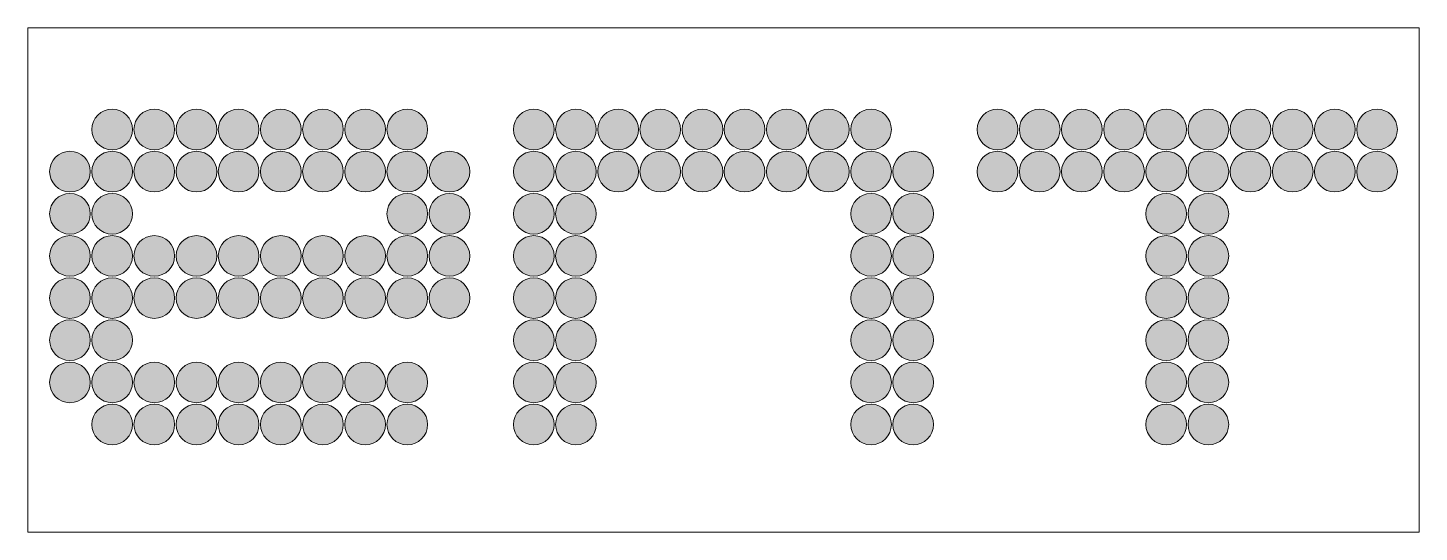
# Model space of a CAD drawing. Header units: inches. Extents: x 11 to 196, y 163 to 230.
import ezdxf

# ---------------------------------------------------------------- set-up
doc = ezdxf.new("R2010")
doc.units = ezdxf.units.IN
doc.header["$MEASUREMENT"] = 0
doc.layers.add('CUT', color=7, linetype='Continuous')
doc.layers.add('ENGRAVE', color=7, linetype='Continuous')

# ---------------------------------------------------------------- blocks, each defined once
blk = doc.blocks.new('block 2')
at = {"layer": 'CUT', "color": 7, "lineweight": 5, "true_color": 0xffffff}
blk.add_lwpolyline([(196.1, 229.61), (11.3, 229.61), (11.3, 162.61), (196.1, 162.61), (196.1, 229.61)], dxfattribs=at)
blk = doc.blocks.new('block 3')
at = {"layer": 'ENGRAVE', "true_color": 0xff0000}
h = blk.add_hatch(color=1, dxfattribs=at)
h.dxf.hatch_style = 2
edge = h.paths.add_edge_path()
edge.add_spline(control_points=[(159.8, 188.11), (159.8, 186.62), (161.01, 185.41), (162.5, 185.41), (163.99, 185.41), (165.2, 186.62), (165.2, 188.11), (165.2, 189.6), (163.99, 190.81), (162.5, 190.81), (161.01, 190.81), (159.8, 189.6), (159.8, 188.11), (159.8, 188.11), (159.8, 188.11), (159.8, 188.11)], knot_values=[0, 0, 0, 0, 1, 1, 1, 2, 2, 2, 3, 3, 3, 4, 4, 4, 5, 5, 5, 5], degree=3, periodic=1)
at = {"layer": 'ENGRAVE', "color": 7, "lineweight": 5, "true_color": 0xffffff}
blk.add_open_spline([(159.8, 188.11), (159.8, 186.62), (161.01, 185.41), (162.5, 185.41), (163.99, 185.41), (165.2, 186.62), (165.2, 188.11), (165.2, 189.6), (163.99, 190.81), (162.5, 190.81), (161.01, 190.81), (159.8, 189.6), (159.8, 188.11), (159.8, 188.11), (159.8, 188.11), (159.8, 188.11)], degree=3, knots=[0, 0, 0, 0, 1, 1, 1, 2, 2, 2, 3, 3, 3, 4, 4, 4, 5, 5, 5, 5], dxfattribs=at)
blk = doc.blocks.new('block 4')
at = {"layer": 'ENGRAVE', "true_color": 0xff0000}
h = blk.add_hatch(color=1, dxfattribs=at)
h.dxf.hatch_style = 2
edge = h.paths.add_edge_path()
edge.add_spline(control_points=[(165.4, 182.51), (165.4, 181.02), (166.61, 179.81), (168.1, 179.81), (169.59, 179.81), (170.8, 181.02), (170.8, 182.51), (170.8, 184), (169.59, 185.21), (168.1, 185.21), (166.61, 185.21), (165.4, 184), (165.4, 182.51), (165.4, 182.51), (165.4, 182.51), (165.4, 182.51)], knot_values=[0, 0, 0, 0, 1, 1, 1, 2, 2, 2, 3, 3, 3, 4, 4, 4, 5, 5, 5, 5], degree=3, periodic=1)
at = {"layer": 'ENGRAVE', "color": 7, "lineweight": 5, "true_color": 0xffffff}
blk.add_open_spline([(165.4, 182.51), (165.4, 181.02), (166.61, 179.81), (168.1, 179.81), (169.59, 179.81), (170.8, 181.02), (170.8, 182.51), (170.8, 184), (169.59, 185.21), (168.1, 185.21), (166.61, 185.21), (165.4, 184), (165.4, 182.51), (165.4, 182.51), (165.4, 182.51), (165.4, 182.51)], degree=3, knots=[0, 0, 0, 0, 1, 1, 1, 2, 2, 2, 3, 3, 3, 4, 4, 4, 5, 5, 5, 5], dxfattribs=at)
blk = doc.blocks.new('block 5')
at = {"layer": 'ENGRAVE', "true_color": 0xff0000}
h = blk.add_hatch(color=1, dxfattribs=at)
h.dxf.hatch_style = 2
edge = h.paths.add_edge_path()
edge.add_spline(control_points=[(165.4, 204.91), (165.4, 203.42), (166.61, 202.21), (168.1, 202.21), (169.59, 202.21), (170.8, 203.42), (170.8, 204.91), (170.8, 206.4), (169.59, 207.61), (168.1, 207.61), (166.61, 207.61), (165.4, 206.4), (165.4, 204.91), (165.4, 204.91), (165.4, 204.91), (165.4, 204.91)], knot_values=[0, 0, 0, 0, 1, 1, 1, 2, 2, 2, 3, 3, 3, 4, 4, 4, 5, 5, 5, 5], degree=3, periodic=1)
at = {"layer": 'ENGRAVE', "color": 7, "lineweight": 5, "true_color": 0xffffff}
blk.add_open_spline([(165.4, 204.91), (165.4, 203.42), (166.61, 202.21), (168.1, 202.21), (169.59, 202.21), (170.8, 203.42), (170.8, 204.91), (170.8, 206.4), (169.59, 207.61), (168.1, 207.61), (166.61, 207.61), (165.4, 206.4), (165.4, 204.91), (165.4, 204.91), (165.4, 204.91), (165.4, 204.91)], degree=3, knots=[0, 0, 0, 0, 1, 1, 1, 2, 2, 2, 3, 3, 3, 4, 4, 4, 5, 5, 5, 5], dxfattribs=at)
blk = doc.blocks.new('block 6')
at = {"layer": 'ENGRAVE', "true_color": 0xff0000}
h = blk.add_hatch(color=1, dxfattribs=at)
h.dxf.hatch_style = 2
edge = h.paths.add_edge_path()
edge.add_spline(control_points=[(171, 210.51), (171, 209.02), (172.21, 207.81), (173.7, 207.81), (175.19, 207.81), (176.4, 209.02), (176.4, 210.51), (176.4, 212), (175.19, 213.21), (173.7, 213.21), (172.21, 213.21), (171, 212), (171, 210.51), (171, 210.51), (171, 210.51), (171, 210.51)], knot_values=[0, 0, 0, 0, 1, 1, 1, 2, 2, 2, 3, 3, 3, 4, 4, 4, 5, 5, 5, 5], degree=3, periodic=1)
at = {"layer": 'ENGRAVE', "color": 7, "lineweight": 5, "true_color": 0xffffff}
blk.add_open_spline([(171, 210.51), (171, 209.02), (172.21, 207.81), (173.7, 207.81), (175.19, 207.81), (176.4, 209.02), (176.4, 210.51), (176.4, 212), (175.19, 213.21), (173.7, 213.21), (172.21, 213.21), (171, 212), (171, 210.51), (171, 210.51), (171, 210.51), (171, 210.51)], degree=3, knots=[0, 0, 0, 0, 1, 1, 1, 2, 2, 2, 3, 3, 3, 4, 4, 4, 5, 5, 5, 5], dxfattribs=at)
blk = doc.blocks.new('block 7')
at = {"layer": 'ENGRAVE', "true_color": 0xff0000}
h = blk.add_hatch(color=1, dxfattribs=at)
h.dxf.hatch_style = 2
edge = h.paths.add_edge_path()
edge.add_spline(control_points=[(148.6, 210.51), (148.6, 209.02), (149.81, 207.81), (151.3, 207.81), (152.79, 207.81), (154, 209.02), (154, 210.51), (154, 212), (152.79, 213.21), (151.3, 213.21), (149.81, 213.21), (148.6, 212), (148.6, 210.51), (148.6, 210.51), (148.6, 210.51), (148.6, 210.51)], knot_values=[0, 0, 0, 0, 1, 1, 1, 2, 2, 2, 3, 3, 3, 4, 4, 4, 5, 5, 5, 5], degree=3, periodic=1)
at = {"layer": 'ENGRAVE', "color": 7, "lineweight": 5, "true_color": 0xffffff}
blk.add_open_spline([(148.6, 210.51), (148.6, 209.02), (149.81, 207.81), (151.3, 207.81), (152.79, 207.81), (154, 209.02), (154, 210.51), (154, 212), (152.79, 213.21), (151.3, 213.21), (149.81, 213.21), (148.6, 212), (148.6, 210.51), (148.6, 210.51), (148.6, 210.51), (148.6, 210.51)], degree=3, knots=[0, 0, 0, 0, 1, 1, 1, 2, 2, 2, 3, 3, 3, 4, 4, 4, 5, 5, 5, 5], dxfattribs=at)
blk = doc.blocks.new('block 8')
at = {"layer": 'ENGRAVE', "true_color": 0xff0000}
h = blk.add_hatch(color=1, dxfattribs=at)
h.dxf.hatch_style = 2
edge = h.paths.add_edge_path()
edge.add_spline(control_points=[(165.4, 216.11), (165.4, 214.62), (166.61, 213.41), (168.1, 213.41), (169.59, 213.41), (170.8, 214.62), (170.8, 216.11), (170.8, 217.6), (169.59, 218.81), (168.1, 218.81), (166.61, 218.81), (165.4, 217.6), (165.4, 216.11), (165.4, 216.11), (165.4, 216.11), (165.4, 216.11)], knot_values=[0, 0, 0, 0, 1, 1, 1, 2, 2, 2, 3, 3, 3, 4, 4, 4, 5, 5, 5, 5], degree=3, periodic=1)
at = {"layer": 'ENGRAVE', "color": 7, "lineweight": 5, "true_color": 0xffffff}
blk.add_open_spline([(165.4, 216.11), (165.4, 214.62), (166.61, 213.41), (168.1, 213.41), (169.59, 213.41), (170.8, 214.62), (170.8, 216.11), (170.8, 217.6), (169.59, 218.81), (168.1, 218.81), (166.61, 218.81), (165.4, 217.6), (165.4, 216.11), (165.4, 216.11), (165.4, 216.11), (165.4, 216.11)], degree=3, knots=[0, 0, 0, 0, 1, 1, 1, 2, 2, 2, 3, 3, 3, 4, 4, 4, 5, 5, 5, 5], dxfattribs=at)
blk = doc.blocks.new('block 9')
at = {"layer": 'ENGRAVE', "true_color": 0xff0000}
h = blk.add_hatch(color=1, dxfattribs=at)
h.dxf.hatch_style = 2
edge = h.paths.add_edge_path()
edge.add_spline(control_points=[(187.8, 210.51), (187.8, 209.02), (189.01, 207.81), (190.5, 207.81), (191.99, 207.81), (193.2, 209.02), (193.2, 210.51), (193.2, 212), (191.99, 213.21), (190.5, 213.21), (189.01, 213.21), (187.8, 212), (187.8, 210.51), (187.8, 210.51), (187.8, 210.51), (187.8, 210.51)], knot_values=[0, 0, 0, 0, 1, 1, 1, 2, 2, 2, 3, 3, 3, 4, 4, 4, 5, 5, 5, 5], degree=3, periodic=1)
at = {"layer": 'ENGRAVE', "color": 7, "lineweight": 5, "true_color": 0xffffff}
blk.add_open_spline([(187.8, 210.51), (187.8, 209.02), (189.01, 207.81), (190.5, 207.81), (191.99, 207.81), (193.2, 209.02), (193.2, 210.51), (193.2, 212), (191.99, 213.21), (190.5, 213.21), (189.01, 213.21), (187.8, 212), (187.8, 210.51), (187.8, 210.51), (187.8, 210.51), (187.8, 210.51)], degree=3, knots=[0, 0, 0, 0, 1, 1, 1, 2, 2, 2, 3, 3, 3, 4, 4, 4, 5, 5, 5, 5], dxfattribs=at)
blk = doc.blocks.new('block 10')
at = {"layer": 'ENGRAVE', "true_color": 0xff0000}
h = blk.add_hatch(color=1, dxfattribs=at)
h.dxf.hatch_style = 2
edge = h.paths.add_edge_path()
edge.add_spline(control_points=[(47.8, 199.31), (47.8, 197.82), (49.01, 196.61), (50.5, 196.61), (51.99, 196.61), (53.2, 197.82), (53.2, 199.31), (53.2, 200.8), (51.99, 202.01), (50.5, 202.01), (49.01, 202.01), (47.8, 200.8), (47.8, 199.31), (47.8, 199.31), (47.8, 199.31), (47.8, 199.31)], knot_values=[0, 0, 0, 0, 1, 1, 1, 2, 2, 2, 3, 3, 3, 4, 4, 4, 5, 5, 5, 5], degree=3, periodic=1)
at = {"layer": 'ENGRAVE', "color": 7, "lineweight": 5, "true_color": 0xffffff}
blk.add_open_spline([(47.8, 199.31), (47.8, 197.82), (49.01, 196.61), (50.5, 196.61), (51.99, 196.61), (53.2, 197.82), (53.2, 199.31), (53.2, 200.8), (51.99, 202.01), (50.5, 202.01), (49.01, 202.01), (47.8, 200.8), (47.8, 199.31), (47.8, 199.31), (47.8, 199.31), (47.8, 199.31)], degree=3, knots=[0, 0, 0, 0, 1, 1, 1, 2, 2, 2, 3, 3, 3, 4, 4, 4, 5, 5, 5, 5], dxfattribs=at)
blk = doc.blocks.new('block 11')
at = {"layer": 'ENGRAVE', "true_color": 0xff0000}
h = blk.add_hatch(color=1, dxfattribs=at)
h.dxf.hatch_style = 2
edge = h.paths.add_edge_path()
edge.add_spline(control_points=[(25.4, 199.31), (25.4, 197.82), (26.61, 196.61), (28.1, 196.61), (29.59, 196.61), (30.8, 197.82), (30.8, 199.31), (30.8, 200.8), (29.59, 202.01), (28.1, 202.01), (26.61, 202.01), (25.4, 200.8), (25.4, 199.31), (25.4, 199.31), (25.4, 199.31), (25.4, 199.31)], knot_values=[0, 0, 0, 0, 1, 1, 1, 2, 2, 2, 3, 3, 3, 4, 4, 4, 5, 5, 5, 5], degree=3, periodic=1)
at = {"layer": 'ENGRAVE', "color": 7, "lineweight": 5, "true_color": 0xffffff}
blk.add_open_spline([(25.4, 199.31), (25.4, 197.82), (26.61, 196.61), (28.1, 196.61), (29.59, 196.61), (30.8, 197.82), (30.8, 199.31), (30.8, 200.8), (29.59, 202.01), (28.1, 202.01), (26.61, 202.01), (25.4, 200.8), (25.4, 199.31), (25.4, 199.31), (25.4, 199.31), (25.4, 199.31)], degree=3, knots=[0, 0, 0, 0, 1, 1, 1, 2, 2, 2, 3, 3, 3, 4, 4, 4, 5, 5, 5, 5], dxfattribs=at)
blk = doc.blocks.new('block 12')
at = {"layer": 'ENGRAVE', "true_color": 0xff0000}
h = blk.add_hatch(color=1, dxfattribs=at)
h.dxf.hatch_style = 2
edge = h.paths.add_edge_path()
edge.add_spline(control_points=[(42.2, 193.71), (42.2, 192.22), (43.41, 191.01), (44.9, 191.01), (46.39, 191.01), (47.6, 192.22), (47.6, 193.71), (47.6, 195.2), (46.39, 196.41), (44.9, 196.41), (43.41, 196.41), (42.2, 195.2), (42.2, 193.71), (42.2, 193.71), (42.2, 193.71), (42.2, 193.71)], knot_values=[0, 0, 0, 0, 1, 1, 1, 2, 2, 2, 3, 3, 3, 4, 4, 4, 5, 5, 5, 5], degree=3, periodic=1)
at = {"layer": 'ENGRAVE', "color": 7, "lineweight": 5, "true_color": 0xffffff}
blk.add_open_spline([(42.2, 193.71), (42.2, 192.22), (43.41, 191.01), (44.9, 191.01), (46.39, 191.01), (47.6, 192.22), (47.6, 193.71), (47.6, 195.2), (46.39, 196.41), (44.9, 196.41), (43.41, 196.41), (42.2, 195.2), (42.2, 193.71), (42.2, 193.71), (42.2, 193.71), (42.2, 193.71)], degree=3, knots=[0, 0, 0, 0, 1, 1, 1, 2, 2, 2, 3, 3, 3, 4, 4, 4, 5, 5, 5, 5], dxfattribs=at)
blk = doc.blocks.new('block 13')
at = {"layer": 'ENGRAVE', "true_color": 0xff0000}
h = blk.add_hatch(color=1, dxfattribs=at)
h.dxf.hatch_style = 2
edge = h.paths.add_edge_path()
edge.add_spline(control_points=[(120.6, 188.11), (120.6, 186.62), (121.81, 185.41), (123.3, 185.41), (124.79, 185.41), (126, 186.62), (126, 188.11), (126, 189.6), (124.79, 190.81), (123.3, 190.81), (121.81, 190.81), (120.6, 189.6), (120.6, 188.11), (120.6, 188.11), (120.6, 188.11), (120.6, 188.11)], knot_values=[0, 0, 0, 0, 1, 1, 1, 2, 2, 2, 3, 3, 3, 4, 4, 4, 5, 5, 5, 5], degree=3, periodic=1)
at = {"layer": 'ENGRAVE', "color": 7, "lineweight": 5, "true_color": 0xffffff}
blk.add_open_spline([(120.6, 188.11), (120.6, 186.62), (121.81, 185.41), (123.3, 185.41), (124.79, 185.41), (126, 186.62), (126, 188.11), (126, 189.6), (124.79, 190.81), (123.3, 190.81), (121.81, 190.81), (120.6, 189.6), (120.6, 188.11), (120.6, 188.11), (120.6, 188.11), (120.6, 188.11)], degree=3, knots=[0, 0, 0, 0, 1, 1, 1, 2, 2, 2, 3, 3, 3, 4, 4, 4, 5, 5, 5, 5], dxfattribs=at)
blk = doc.blocks.new('block 14')
at = {"layer": 'ENGRAVE', "true_color": 0xff0000}
h = blk.add_hatch(color=1, dxfattribs=at)
h.dxf.hatch_style = 2
edge = h.paths.add_edge_path()
edge.add_spline(control_points=[(92.6, 216.11), (92.6, 214.62), (93.81, 213.41), (95.3, 213.41), (96.79, 213.41), (98, 214.62), (98, 216.11), (98, 217.6), (96.79, 218.81), (95.3, 218.81), (93.81, 218.81), (92.6, 217.6), (92.6, 216.11), (92.6, 216.11), (92.6, 216.11), (92.6, 216.11)], knot_values=[0, 0, 0, 0, 1, 1, 1, 2, 2, 2, 3, 3, 3, 4, 4, 4, 5, 5, 5, 5], degree=3, periodic=1)
at = {"layer": 'ENGRAVE', "color": 7, "lineweight": 5, "true_color": 0xffffff}
blk.add_open_spline([(92.6, 216.11), (92.6, 214.62), (93.81, 213.41), (95.3, 213.41), (96.79, 213.41), (98, 214.62), (98, 216.11), (98, 217.6), (96.79, 218.81), (95.3, 218.81), (93.81, 218.81), (92.6, 217.6), (92.6, 216.11), (92.6, 216.11), (92.6, 216.11), (92.6, 216.11)], degree=3, knots=[0, 0, 0, 0, 1, 1, 1, 2, 2, 2, 3, 3, 3, 4, 4, 4, 5, 5, 5, 5], dxfattribs=at)
blk = doc.blocks.new('block 15')
at = {"layer": 'ENGRAVE', "true_color": 0xff0000}
h = blk.add_hatch(color=1, dxfattribs=at)
h.dxf.hatch_style = 2
edge = h.paths.add_edge_path()
edge.add_spline(control_points=[(53.4, 176.91), (53.4, 175.42), (54.61, 174.21), (56.1, 174.21), (57.59, 174.21), (58.8, 175.42), (58.8, 176.91), (58.8, 178.4), (57.59, 179.61), (56.1, 179.61), (54.61, 179.61), (53.4, 178.4), (53.4, 176.91), (53.4, 176.91), (53.4, 176.91), (53.4, 176.91)], knot_values=[0, 0, 0, 0, 1, 1, 1, 2, 2, 2, 3, 3, 3, 4, 4, 4, 5, 5, 5, 5], degree=3, periodic=1)
at = {"layer": 'ENGRAVE', "color": 7, "lineweight": 5, "true_color": 0xffffff}
blk.add_open_spline([(53.4, 176.91), (53.4, 175.42), (54.61, 174.21), (56.1, 174.21), (57.59, 174.21), (58.8, 175.42), (58.8, 176.91), (58.8, 178.4), (57.59, 179.61), (56.1, 179.61), (54.61, 179.61), (53.4, 178.4), (53.4, 176.91), (53.4, 176.91), (53.4, 176.91), (53.4, 176.91)], degree=3, knots=[0, 0, 0, 0, 1, 1, 1, 2, 2, 2, 3, 3, 3, 4, 4, 4, 5, 5, 5, 5], dxfattribs=at)
blk = doc.blocks.new('block 16')
at = {"layer": 'ENGRAVE', "true_color": 0xff0000}
h = blk.add_hatch(color=1, dxfattribs=at)
h.dxf.hatch_style = 2
edge = h.paths.add_edge_path()
edge.add_spline(control_points=[(120.6, 176.91), (120.6, 175.42), (121.81, 174.21), (123.3, 174.21), (124.79, 174.21), (126, 175.42), (126, 176.91), (126, 178.4), (124.79, 179.61), (123.3, 179.61), (121.81, 179.61), (120.6, 178.4), (120.6, 176.91), (120.6, 176.91), (120.6, 176.91), (120.6, 176.91)], knot_values=[0, 0, 0, 0, 1, 1, 1, 2, 2, 2, 3, 3, 3, 4, 4, 4, 5, 5, 5, 5], degree=3, periodic=1)
at = {"layer": 'ENGRAVE', "color": 7, "lineweight": 5, "true_color": 0xffffff}
blk.add_open_spline([(120.6, 176.91), (120.6, 175.42), (121.81, 174.21), (123.3, 174.21), (124.79, 174.21), (126, 175.42), (126, 176.91), (126, 178.4), (124.79, 179.61), (123.3, 179.61), (121.81, 179.61), (120.6, 178.4), (120.6, 176.91), (120.6, 176.91), (120.6, 176.91), (120.6, 176.91)], degree=3, knots=[0, 0, 0, 0, 1, 1, 1, 2, 2, 2, 3, 3, 3, 4, 4, 4, 5, 5, 5, 5], dxfattribs=at)
blk = doc.blocks.new('block 17')
at = {"layer": 'ENGRAVE', "true_color": 0xff0000}
h = blk.add_hatch(color=1, dxfattribs=at)
h.dxf.hatch_style = 2
edge = h.paths.add_edge_path()
edge.add_spline(control_points=[(98.2, 210.51), (98.2, 209.02), (99.41, 207.81), (100.9, 207.81), (102.39, 207.81), (103.6, 209.02), (103.6, 210.51), (103.6, 212), (102.39, 213.21), (100.9, 213.21), (99.41, 213.21), (98.2, 212), (98.2, 210.51), (98.2, 210.51), (98.2, 210.51), (98.2, 210.51)], knot_values=[0, 0, 0, 0, 1, 1, 1, 2, 2, 2, 3, 3, 3, 4, 4, 4, 5, 5, 5, 5], degree=3, periodic=1)
at = {"layer": 'ENGRAVE', "color": 7, "lineweight": 5, "true_color": 0xffffff}
blk.add_open_spline([(98.2, 210.51), (98.2, 209.02), (99.41, 207.81), (100.9, 207.81), (102.39, 207.81), (103.6, 209.02), (103.6, 210.51), (103.6, 212), (102.39, 213.21), (100.9, 213.21), (99.41, 213.21), (98.2, 212), (98.2, 210.51), (98.2, 210.51), (98.2, 210.51), (98.2, 210.51)], degree=3, knots=[0, 0, 0, 0, 1, 1, 1, 2, 2, 2, 3, 3, 3, 4, 4, 4, 5, 5, 5, 5], dxfattribs=at)
blk = doc.blocks.new('block 18')
at = {"layer": 'ENGRAVE', "true_color": 0xff0000}
h = blk.add_hatch(color=1, dxfattribs=at)
h.dxf.hatch_style = 2
edge = h.paths.add_edge_path()
edge.add_spline(control_points=[(120.6, 210.51), (120.6, 209.02), (121.81, 207.81), (123.3, 207.81), (124.79, 207.81), (126, 209.02), (126, 210.51), (126, 212), (124.79, 213.21), (123.3, 213.21), (121.81, 213.21), (120.6, 212), (120.6, 210.51), (120.6, 210.51), (120.6, 210.51), (120.6, 210.51)], knot_values=[0, 0, 0, 0, 1, 1, 1, 2, 2, 2, 3, 3, 3, 4, 4, 4, 5, 5, 5, 5], degree=3, periodic=1)
at = {"layer": 'ENGRAVE', "color": 7, "lineweight": 5, "true_color": 0xffffff}
blk.add_open_spline([(120.6, 210.51), (120.6, 209.02), (121.81, 207.81), (123.3, 207.81), (124.79, 207.81), (126, 209.02), (126, 210.51), (126, 212), (124.79, 213.21), (123.3, 213.21), (121.81, 213.21), (120.6, 212), (120.6, 210.51), (120.6, 210.51), (120.6, 210.51), (120.6, 210.51)], degree=3, knots=[0, 0, 0, 0, 1, 1, 1, 2, 2, 2, 3, 3, 3, 4, 4, 4, 5, 5, 5, 5], dxfattribs=at)
blk = doc.blocks.new('block 19')
at = {"layer": 'ENGRAVE', "true_color": 0xff0000}
h = blk.add_hatch(color=1, dxfattribs=at)
h.dxf.hatch_style = 2
edge = h.paths.add_edge_path()
edge.add_spline(control_points=[(143, 216.11), (143, 214.62), (144.21, 213.41), (145.7, 213.41), (147.19, 213.41), (148.4, 214.62), (148.4, 216.11), (148.4, 217.6), (147.19, 218.81), (145.7, 218.81), (144.21, 218.81), (143, 217.6), (143, 216.11), (143, 216.11), (143, 216.11), (143, 216.11)], knot_values=[0, 0, 0, 0, 1, 1, 1, 2, 2, 2, 3, 3, 3, 4, 4, 4, 5, 5, 5, 5], degree=3, periodic=1)
at = {"layer": 'ENGRAVE', "color": 7, "lineweight": 5, "true_color": 0xffffff}
blk.add_open_spline([(143, 216.11), (143, 214.62), (144.21, 213.41), (145.7, 213.41), (147.19, 213.41), (148.4, 214.62), (148.4, 216.11), (148.4, 217.6), (147.19, 218.81), (145.7, 218.81), (144.21, 218.81), (143, 217.6), (143, 216.11), (143, 216.11), (143, 216.11), (143, 216.11)], degree=3, knots=[0, 0, 0, 0, 1, 1, 1, 2, 2, 2, 3, 3, 3, 4, 4, 4, 5, 5, 5, 5], dxfattribs=at)
blk = doc.blocks.new('block 20')
at = {"layer": 'ENGRAVE', "true_color": 0xff0000}
h = blk.add_hatch(color=1, dxfattribs=at)
h.dxf.hatch_style = 2
edge = h.paths.add_edge_path()
edge.add_spline(control_points=[(109.4, 216.11), (109.4, 214.62), (110.61, 213.41), (112.1, 213.41), (113.59, 213.41), (114.8, 214.62), (114.8, 216.11), (114.8, 217.6), (113.59, 218.81), (112.1, 218.81), (110.61, 218.81), (109.4, 217.6), (109.4, 216.11), (109.4, 216.11), (109.4, 216.11), (109.4, 216.11)], knot_values=[0, 0, 0, 0, 1, 1, 1, 2, 2, 2, 3, 3, 3, 4, 4, 4, 5, 5, 5, 5], degree=3, periodic=1)
at = {"layer": 'ENGRAVE', "color": 7, "lineweight": 5, "true_color": 0xffffff}
blk.add_open_spline([(109.4, 216.11), (109.4, 214.62), (110.61, 213.41), (112.1, 213.41), (113.59, 213.41), (114.8, 214.62), (114.8, 216.11), (114.8, 217.6), (113.59, 218.81), (112.1, 218.81), (110.61, 218.81), (109.4, 217.6), (109.4, 216.11), (109.4, 216.11), (109.4, 216.11), (109.4, 216.11)], degree=3, knots=[0, 0, 0, 0, 1, 1, 1, 2, 2, 2, 3, 3, 3, 4, 4, 4, 5, 5, 5, 5], dxfattribs=at)
blk = doc.blocks.new('block 21')
at = {"layer": 'ENGRAVE', "true_color": 0xff0000}
h = blk.add_hatch(color=1, dxfattribs=at)
h.dxf.hatch_style = 2
edge = h.paths.add_edge_path()
edge.add_spline(control_points=[(75.8, 193.71), (75.8, 192.22), (77.01, 191.01), (78.5, 191.01), (79.99, 191.01), (81.2, 192.22), (81.2, 193.71), (81.2, 195.2), (79.99, 196.41), (78.5, 196.41), (77.01, 196.41), (75.8, 195.2), (75.8, 193.71), (75.8, 193.71), (75.8, 193.71), (75.8, 193.71)], knot_values=[0, 0, 0, 0, 1, 1, 1, 2, 2, 2, 3, 3, 3, 4, 4, 4, 5, 5, 5, 5], degree=3, periodic=1)
at = {"layer": 'ENGRAVE', "color": 7, "lineweight": 5, "true_color": 0xffffff}
blk.add_open_spline([(75.8, 193.71), (75.8, 192.22), (77.01, 191.01), (78.5, 191.01), (79.99, 191.01), (81.2, 192.22), (81.2, 193.71), (81.2, 195.2), (79.99, 196.41), (78.5, 196.41), (77.01, 196.41), (75.8, 195.2), (75.8, 193.71), (75.8, 193.71), (75.8, 193.71), (75.8, 193.71)], degree=3, knots=[0, 0, 0, 0, 1, 1, 1, 2, 2, 2, 3, 3, 3, 4, 4, 4, 5, 5, 5, 5], dxfattribs=at)
blk = doc.blocks.new('block 22')
at = {"layer": 'ENGRAVE', "true_color": 0xff0000}
h = blk.add_hatch(color=1, dxfattribs=at)
h.dxf.hatch_style = 2
edge = h.paths.add_edge_path()
edge.add_spline(control_points=[(81.4, 176.91), (81.4, 175.42), (82.61, 174.21), (84.1, 174.21), (85.59, 174.21), (86.8, 175.42), (86.8, 176.91), (86.8, 178.4), (85.59, 179.61), (84.1, 179.61), (82.61, 179.61), (81.4, 178.4), (81.4, 176.91), (81.4, 176.91), (81.4, 176.91), (81.4, 176.91)], knot_values=[0, 0, 0, 0, 1, 1, 1, 2, 2, 2, 3, 3, 3, 4, 4, 4, 5, 5, 5, 5], degree=3, periodic=1)
at = {"layer": 'ENGRAVE', "color": 7, "lineweight": 5, "true_color": 0xffffff}
blk.add_open_spline([(81.4, 176.91), (81.4, 175.42), (82.61, 174.21), (84.1, 174.21), (85.59, 174.21), (86.8, 175.42), (86.8, 176.91), (86.8, 178.4), (85.59, 179.61), (84.1, 179.61), (82.61, 179.61), (81.4, 178.4), (81.4, 176.91), (81.4, 176.91), (81.4, 176.91), (81.4, 176.91)], degree=3, knots=[0, 0, 0, 0, 1, 1, 1, 2, 2, 2, 3, 3, 3, 4, 4, 4, 5, 5, 5, 5], dxfattribs=at)
blk = doc.blocks.new('block 23')
at = {"layer": 'ENGRAVE', "true_color": 0xff0000}
h = blk.add_hatch(color=1, dxfattribs=at)
h.dxf.hatch_style = 2
edge = h.paths.add_edge_path()
edge.add_spline(control_points=[(81.4, 199.31), (81.4, 197.82), (82.61, 196.61), (84.1, 196.61), (85.59, 196.61), (86.8, 197.82), (86.8, 199.31), (86.8, 200.8), (85.59, 202.01), (84.1, 202.01), (82.61, 202.01), (81.4, 200.8), (81.4, 199.31), (81.4, 199.31), (81.4, 199.31), (81.4, 199.31)], knot_values=[0, 0, 0, 0, 1, 1, 1, 2, 2, 2, 3, 3, 3, 4, 4, 4, 5, 5, 5, 5], degree=3, periodic=1)
at = {"layer": 'ENGRAVE', "color": 7, "lineweight": 5, "true_color": 0xffffff}
blk.add_open_spline([(81.4, 199.31), (81.4, 197.82), (82.61, 196.61), (84.1, 196.61), (85.59, 196.61), (86.8, 197.82), (86.8, 199.31), (86.8, 200.8), (85.59, 202.01), (84.1, 202.01), (82.61, 202.01), (81.4, 200.8), (81.4, 199.31), (81.4, 199.31), (81.4, 199.31), (81.4, 199.31)], degree=3, knots=[0, 0, 0, 0, 1, 1, 1, 2, 2, 2, 3, 3, 3, 4, 4, 4, 5, 5, 5, 5], dxfattribs=at)
blk = doc.blocks.new('block 24')
at = {"layer": 'ENGRAVE', "true_color": 0xff0000}
h = blk.add_hatch(color=1, dxfattribs=at)
h.dxf.hatch_style = 2
edge = h.paths.add_edge_path()
edge.add_spline(control_points=[(81.4, 216.11), (81.4, 214.62), (82.61, 213.41), (84.1, 213.41), (85.59, 213.41), (86.8, 214.62), (86.8, 216.11), (86.8, 217.6), (85.59, 218.81), (84.1, 218.81), (82.61, 218.81), (81.4, 217.6), (81.4, 216.11), (81.4, 216.11), (81.4, 216.11), (81.4, 216.11)], knot_values=[0, 0, 0, 0, 1, 1, 1, 2, 2, 2, 3, 3, 3, 4, 4, 4, 5, 5, 5, 5], degree=3, periodic=1)
at = {"layer": 'ENGRAVE', "color": 7, "lineweight": 5, "true_color": 0xffffff}
blk.add_open_spline([(81.4, 216.11), (81.4, 214.62), (82.61, 213.41), (84.1, 213.41), (85.59, 213.41), (86.8, 214.62), (86.8, 216.11), (86.8, 217.6), (85.59, 218.81), (84.1, 218.81), (82.61, 218.81), (81.4, 217.6), (81.4, 216.11), (81.4, 216.11), (81.4, 216.11), (81.4, 216.11)], degree=3, knots=[0, 0, 0, 0, 1, 1, 1, 2, 2, 2, 3, 3, 3, 4, 4, 4, 5, 5, 5, 5], dxfattribs=at)
blk = doc.blocks.new('block 25')
at = {"layer": 'ENGRAVE', "true_color": 0xff0000}
h = blk.add_hatch(color=1, dxfattribs=at)
h.dxf.hatch_style = 2
edge = h.paths.add_edge_path()
edge.add_spline(control_points=[(47.8, 182.51), (47.8, 181.02), (49.01, 179.81), (50.5, 179.81), (51.99, 179.81), (53.2, 181.02), (53.2, 182.51), (53.2, 184), (51.99, 185.21), (50.5, 185.21), (49.01, 185.21), (47.8, 184), (47.8, 182.51), (47.8, 182.51), (47.8, 182.51), (47.8, 182.51)], knot_values=[0, 0, 0, 0, 1, 1, 1, 2, 2, 2, 3, 3, 3, 4, 4, 4, 5, 5, 5, 5], degree=3, periodic=1)
at = {"layer": 'ENGRAVE', "color": 7, "lineweight": 5, "true_color": 0xffffff}
blk.add_open_spline([(47.8, 182.51), (47.8, 181.02), (49.01, 179.81), (50.5, 179.81), (51.99, 179.81), (53.2, 181.02), (53.2, 182.51), (53.2, 184), (51.99, 185.21), (50.5, 185.21), (49.01, 185.21), (47.8, 184), (47.8, 182.51), (47.8, 182.51), (47.8, 182.51), (47.8, 182.51)], degree=3, knots=[0, 0, 0, 0, 1, 1, 1, 2, 2, 2, 3, 3, 3, 4, 4, 4, 5, 5, 5, 5], dxfattribs=at)
blk = doc.blocks.new('block 26')
at = {"layer": 'ENGRAVE', "true_color": 0xff0000}
h = blk.add_hatch(color=1, dxfattribs=at)
h.dxf.hatch_style = 2
edge = h.paths.add_edge_path()
edge.add_spline(control_points=[(36.6, 182.51), (36.6, 181.02), (37.81, 179.81), (39.3, 179.81), (40.79, 179.81), (42, 181.02), (42, 182.51), (42, 184), (40.79, 185.21), (39.3, 185.21), (37.81, 185.21), (36.6, 184), (36.6, 182.51), (36.6, 182.51), (36.6, 182.51), (36.6, 182.51)], knot_values=[0, 0, 0, 0, 1, 1, 1, 2, 2, 2, 3, 3, 3, 4, 4, 4, 5, 5, 5, 5], degree=3, periodic=1)
at = {"layer": 'ENGRAVE', "color": 7, "lineweight": 5, "true_color": 0xffffff}
blk.add_open_spline([(36.6, 182.51), (36.6, 181.02), (37.81, 179.81), (39.3, 179.81), (40.79, 179.81), (42, 181.02), (42, 182.51), (42, 184), (40.79, 185.21), (39.3, 185.21), (37.81, 185.21), (36.6, 184), (36.6, 182.51), (36.6, 182.51), (36.6, 182.51), (36.6, 182.51)], degree=3, knots=[0, 0, 0, 0, 1, 1, 1, 2, 2, 2, 3, 3, 3, 4, 4, 4, 5, 5, 5, 5], dxfattribs=at)
blk = doc.blocks.new('block 27')
at = {"layer": 'ENGRAVE', "true_color": 0xff0000}
h = blk.add_hatch(color=1, dxfattribs=at)
h.dxf.hatch_style = 2
edge = h.paths.add_edge_path()
edge.add_spline(control_points=[(25.4, 182.51), (25.4, 181.02), (26.61, 179.81), (28.1, 179.81), (29.59, 179.81), (30.8, 181.02), (30.8, 182.51), (30.8, 184), (29.59, 185.21), (28.1, 185.21), (26.61, 185.21), (25.4, 184), (25.4, 182.51), (25.4, 182.51), (25.4, 182.51), (25.4, 182.51)], knot_values=[0, 0, 0, 0, 1, 1, 1, 2, 2, 2, 3, 3, 3, 4, 4, 4, 5, 5, 5, 5], degree=3, periodic=1)
at = {"layer": 'ENGRAVE', "color": 7, "lineweight": 5, "true_color": 0xffffff}
blk.add_open_spline([(25.4, 182.51), (25.4, 181.02), (26.61, 179.81), (28.1, 179.81), (29.59, 179.81), (30.8, 181.02), (30.8, 182.51), (30.8, 184), (29.59, 185.21), (28.1, 185.21), (26.61, 185.21), (25.4, 184), (25.4, 182.51), (25.4, 182.51), (25.4, 182.51), (25.4, 182.51)], degree=3, knots=[0, 0, 0, 0, 1, 1, 1, 2, 2, 2, 3, 3, 3, 4, 4, 4, 5, 5, 5, 5], dxfattribs=at)
blk = doc.blocks.new('block 28')
at = {"layer": 'ENGRAVE', "true_color": 0xff0000}
h = blk.add_hatch(color=1, dxfattribs=at)
h.dxf.hatch_style = 2
edge = h.paths.add_edge_path()
edge.add_spline(control_points=[(14.2, 188.11), (14.2, 186.62), (15.41, 185.41), (16.9, 185.41), (18.39, 185.41), (19.6, 186.62), (19.6, 188.11), (19.6, 189.6), (18.39, 190.81), (16.9, 190.81), (15.41, 190.81), (14.2, 189.6), (14.2, 188.11), (14.2, 188.11), (14.2, 188.11), (14.2, 188.11)], knot_values=[0, 0, 0, 0, 1, 1, 1, 2, 2, 2, 3, 3, 3, 4, 4, 4, 5, 5, 5, 5], degree=3, periodic=1)
at = {"layer": 'ENGRAVE', "color": 7, "lineweight": 5, "true_color": 0xffffff}
blk.add_open_spline([(14.2, 188.11), (14.2, 186.62), (15.41, 185.41), (16.9, 185.41), (18.39, 185.41), (19.6, 186.62), (19.6, 188.11), (19.6, 189.6), (18.39, 190.81), (16.9, 190.81), (15.41, 190.81), (14.2, 189.6), (14.2, 188.11), (14.2, 188.11), (14.2, 188.11), (14.2, 188.11)], degree=3, knots=[0, 0, 0, 0, 1, 1, 1, 2, 2, 2, 3, 3, 3, 4, 4, 4, 5, 5, 5, 5], dxfattribs=at)
blk = doc.blocks.new('block 29')
at = {"layer": 'ENGRAVE', "true_color": 0xff0000}
h = blk.add_hatch(color=1, dxfattribs=at)
h.dxf.hatch_style = 2
edge = h.paths.add_edge_path()
edge.add_spline(control_points=[(14.2, 199.31), (14.2, 197.82), (15.41, 196.61), (16.9, 196.61), (18.39, 196.61), (19.6, 197.82), (19.6, 199.31), (19.6, 200.8), (18.39, 202.01), (16.9, 202.01), (15.41, 202.01), (14.2, 200.8), (14.2, 199.31), (14.2, 199.31), (14.2, 199.31), (14.2, 199.31)], knot_values=[0, 0, 0, 0, 1, 1, 1, 2, 2, 2, 3, 3, 3, 4, 4, 4, 5, 5, 5, 5], degree=3, periodic=1)
at = {"layer": 'ENGRAVE', "color": 7, "lineweight": 5, "true_color": 0xffffff}
blk.add_open_spline([(14.2, 199.31), (14.2, 197.82), (15.41, 196.61), (16.9, 196.61), (18.39, 196.61), (19.6, 197.82), (19.6, 199.31), (19.6, 200.8), (18.39, 202.01), (16.9, 202.01), (15.41, 202.01), (14.2, 200.8), (14.2, 199.31), (14.2, 199.31), (14.2, 199.31), (14.2, 199.31)], degree=3, knots=[0, 0, 0, 0, 1, 1, 1, 2, 2, 2, 3, 3, 3, 4, 4, 4, 5, 5, 5, 5], dxfattribs=at)
blk = doc.blocks.new('block 30')
at = {"layer": 'ENGRAVE', "true_color": 0xff0000}
h = blk.add_hatch(color=1, dxfattribs=at)
h.dxf.hatch_style = 2
edge = h.paths.add_edge_path()
edge.add_spline(control_points=[(14.2, 210.51), (14.2, 209.02), (15.41, 207.81), (16.9, 207.81), (18.39, 207.81), (19.6, 209.02), (19.6, 210.51), (19.6, 212), (18.39, 213.21), (16.9, 213.21), (15.41, 213.21), (14.2, 212), (14.2, 210.51), (14.2, 210.51), (14.2, 210.51), (14.2, 210.51)], knot_values=[0, 0, 0, 0, 1, 1, 1, 2, 2, 2, 3, 3, 3, 4, 4, 4, 5, 5, 5, 5], degree=3, periodic=1)
at = {"layer": 'ENGRAVE', "color": 7, "lineweight": 5, "true_color": 0xffffff}
blk.add_open_spline([(14.2, 210.51), (14.2, 209.02), (15.41, 207.81), (16.9, 207.81), (18.39, 207.81), (19.6, 209.02), (19.6, 210.51), (19.6, 212), (18.39, 213.21), (16.9, 213.21), (15.41, 213.21), (14.2, 212), (14.2, 210.51), (14.2, 210.51), (14.2, 210.51), (14.2, 210.51)], degree=3, knots=[0, 0, 0, 0, 1, 1, 1, 2, 2, 2, 3, 3, 3, 4, 4, 4, 5, 5, 5, 5], dxfattribs=at)
blk = doc.blocks.new('block 31')
at = {"layer": 'ENGRAVE', "true_color": 0xff0000}
h = blk.add_hatch(color=1, dxfattribs=at)
h.dxf.hatch_style = 2
edge = h.paths.add_edge_path()
edge.add_spline(control_points=[(36.6, 210.51), (36.6, 209.02), (37.81, 207.81), (39.3, 207.81), (40.79, 207.81), (42, 209.02), (42, 210.51), (42, 212), (40.79, 213.21), (39.3, 213.21), (37.81, 213.21), (36.6, 212), (36.6, 210.51), (36.6, 210.51), (36.6, 210.51), (36.6, 210.51)], knot_values=[0, 0, 0, 0, 1, 1, 1, 2, 2, 2, 3, 3, 3, 4, 4, 4, 5, 5, 5, 5], degree=3, periodic=1)
at = {"layer": 'ENGRAVE', "color": 7, "lineweight": 5, "true_color": 0xffffff}
blk.add_open_spline([(36.6, 210.51), (36.6, 209.02), (37.81, 207.81), (39.3, 207.81), (40.79, 207.81), (42, 209.02), (42, 210.51), (42, 212), (40.79, 213.21), (39.3, 213.21), (37.81, 213.21), (36.6, 212), (36.6, 210.51), (36.6, 210.51), (36.6, 210.51), (36.6, 210.51)], degree=3, knots=[0, 0, 0, 0, 1, 1, 1, 2, 2, 2, 3, 3, 3, 4, 4, 4, 5, 5, 5, 5], dxfattribs=at)
blk = doc.blocks.new('block 32')
at = {"layer": 'ENGRAVE', "true_color": 0xff0000}
h = blk.add_hatch(color=1, dxfattribs=at)
h.dxf.hatch_style = 2
edge = h.paths.add_edge_path()
edge.add_spline(control_points=[(59, 210.51), (59, 209.02), (60.21, 207.81), (61.7, 207.81), (63.19, 207.81), (64.4, 209.02), (64.4, 210.51), (64.4, 212), (63.19, 213.21), (61.7, 213.21), (60.21, 213.21), (59, 212), (59, 210.51), (59, 210.51), (59, 210.51), (59, 210.51)], knot_values=[0, 0, 0, 0, 1, 1, 1, 2, 2, 2, 3, 3, 3, 4, 4, 4, 5, 5, 5, 5], degree=3, periodic=1)
at = {"layer": 'ENGRAVE', "color": 7, "lineweight": 5, "true_color": 0xffffff}
blk.add_open_spline([(59, 210.51), (59, 209.02), (60.21, 207.81), (61.7, 207.81), (63.19, 207.81), (64.4, 209.02), (64.4, 210.51), (64.4, 212), (63.19, 213.21), (61.7, 213.21), (60.21, 213.21), (59, 212), (59, 210.51), (59, 210.51), (59, 210.51), (59, 210.51)], degree=3, knots=[0, 0, 0, 0, 1, 1, 1, 2, 2, 2, 3, 3, 3, 4, 4, 4, 5, 5, 5, 5], dxfattribs=at)
blk = doc.blocks.new('block 33')
at = {"layer": 'ENGRAVE', "true_color": 0xff0000}
h = blk.add_hatch(color=1, dxfattribs=at)
h.dxf.hatch_style = 2
edge = h.paths.add_edge_path()
edge.add_spline(control_points=[(59, 182.51), (59, 181.02), (60.21, 179.81), (61.7, 179.81), (63.19, 179.81), (64.4, 181.02), (64.4, 182.51), (64.4, 184), (63.19, 185.21), (61.7, 185.21), (60.21, 185.21), (59, 184), (59, 182.51), (59, 182.51), (59, 182.51), (59, 182.51)], knot_values=[0, 0, 0, 0, 1, 1, 1, 2, 2, 2, 3, 3, 3, 4, 4, 4, 5, 5, 5, 5], degree=3, periodic=1)
at = {"layer": 'ENGRAVE', "color": 7, "lineweight": 5, "true_color": 0xffffff}
blk.add_open_spline([(59, 182.51), (59, 181.02), (60.21, 179.81), (61.7, 179.81), (63.19, 179.81), (64.4, 181.02), (64.4, 182.51), (64.4, 184), (63.19, 185.21), (61.7, 185.21), (60.21, 185.21), (59, 184), (59, 182.51), (59, 182.51), (59, 182.51), (59, 182.51)], degree=3, knots=[0, 0, 0, 0, 1, 1, 1, 2, 2, 2, 3, 3, 3, 4, 4, 4, 5, 5, 5, 5], dxfattribs=at)
blk = doc.blocks.new('block 34')
at = {"layer": 'ENGRAVE', "true_color": 0xff0000}
h = blk.add_hatch(color=1, dxfattribs=at)
h.dxf.hatch_style = 2
edge = h.paths.add_edge_path()
edge.add_spline(control_points=[(64.6, 204.91), (64.6, 203.42), (65.81, 202.21), (67.3, 202.21), (68.79, 202.21), (70, 203.42), (70, 204.91), (70, 206.4), (68.79, 207.61), (67.3, 207.61), (65.81, 207.61), (64.6, 206.4), (64.6, 204.91), (64.6, 204.91), (64.6, 204.91), (64.6, 204.91)], knot_values=[0, 0, 0, 0, 1, 1, 1, 2, 2, 2, 3, 3, 3, 4, 4, 4, 5, 5, 5, 5], degree=3, periodic=1)
at = {"layer": 'ENGRAVE', "color": 7, "lineweight": 5, "true_color": 0xffffff}
blk.add_open_spline([(64.6, 204.91), (64.6, 203.42), (65.81, 202.21), (67.3, 202.21), (68.79, 202.21), (70, 203.42), (70, 204.91), (70, 206.4), (68.79, 207.61), (67.3, 207.61), (65.81, 207.61), (64.6, 206.4), (64.6, 204.91), (64.6, 204.91), (64.6, 204.91), (64.6, 204.91)], degree=3, knots=[0, 0, 0, 0, 1, 1, 1, 2, 2, 2, 3, 3, 3, 4, 4, 4, 5, 5, 5, 5], dxfattribs=at)
blk = doc.blocks.new('block 35')
at = {"layer": 'ENGRAVE', "true_color": 0xff0000}
h = blk.add_hatch(color=1, dxfattribs=at)
h.dxf.hatch_style = 2
edge = h.paths.add_edge_path()
edge.add_spline(control_points=[(47.8, 216.11), (47.8, 214.62), (49.01, 213.41), (50.5, 213.41), (51.99, 213.41), (53.2, 214.62), (53.2, 216.11), (53.2, 217.6), (51.99, 218.81), (50.5, 218.81), (49.01, 218.81), (47.8, 217.6), (47.8, 216.11), (47.8, 216.11), (47.8, 216.11), (47.8, 216.11)], knot_values=[0, 0, 0, 0, 1, 1, 1, 2, 2, 2, 3, 3, 3, 4, 4, 4, 5, 5, 5, 5], degree=3, periodic=1)
at = {"layer": 'ENGRAVE', "color": 7, "lineweight": 5, "true_color": 0xffffff}
blk.add_open_spline([(47.8, 216.11), (47.8, 214.62), (49.01, 213.41), (50.5, 213.41), (51.99, 213.41), (53.2, 214.62), (53.2, 216.11), (53.2, 217.6), (51.99, 218.81), (50.5, 218.81), (49.01, 218.81), (47.8, 217.6), (47.8, 216.11), (47.8, 216.11), (47.8, 216.11), (47.8, 216.11)], degree=3, knots=[0, 0, 0, 0, 1, 1, 1, 2, 2, 2, 3, 3, 3, 4, 4, 4, 5, 5, 5, 5], dxfattribs=at)
blk = doc.blocks.new('block 36')
at = {"layer": 'ENGRAVE', "true_color": 0xff0000}
h = blk.add_hatch(color=1, dxfattribs=at)
h.dxf.hatch_style = 2
edge = h.paths.add_edge_path()
edge.add_spline(control_points=[(25.4, 216.11), (25.4, 214.62), (26.61, 213.41), (28.1, 213.41), (29.59, 213.41), (30.8, 214.62), (30.8, 216.11), (30.8, 217.6), (29.59, 218.81), (28.1, 218.81), (26.61, 218.81), (25.4, 217.6), (25.4, 216.11), (25.4, 216.11), (25.4, 216.11), (25.4, 216.11)], knot_values=[0, 0, 0, 0, 1, 1, 1, 2, 2, 2, 3, 3, 3, 4, 4, 4, 5, 5, 5, 5], degree=3, periodic=1)
at = {"layer": 'ENGRAVE', "color": 7, "lineweight": 5, "true_color": 0xffffff}
blk.add_open_spline([(25.4, 216.11), (25.4, 214.62), (26.61, 213.41), (28.1, 213.41), (29.59, 213.41), (30.8, 214.62), (30.8, 216.11), (30.8, 217.6), (29.59, 218.81), (28.1, 218.81), (26.61, 218.81), (25.4, 217.6), (25.4, 216.11), (25.4, 216.11), (25.4, 216.11), (25.4, 216.11)], degree=3, knots=[0, 0, 0, 0, 1, 1, 1, 2, 2, 2, 3, 3, 3, 4, 4, 4, 5, 5, 5, 5], dxfattribs=at)
blk = doc.blocks.new('block 37')
at = {"layer": 'ENGRAVE', "true_color": 0xff0000}
h = blk.add_hatch(color=1, dxfattribs=at)
h.dxf.hatch_style = 2
edge = h.paths.add_edge_path()
edge.add_spline(control_points=[(31, 216.11), (31, 214.62), (32.21, 213.41), (33.7, 213.41), (35.19, 213.41), (36.4, 214.62), (36.4, 216.11), (36.4, 217.6), (35.19, 218.81), (33.7, 218.81), (32.21, 218.81), (31, 217.6), (31, 216.11), (31, 216.11), (31, 216.11), (31, 216.11)], knot_values=[0, 0, 0, 0, 1, 1, 1, 2, 2, 2, 3, 3, 3, 4, 4, 4, 5, 5, 5, 5], degree=3, periodic=1)
at = {"layer": 'ENGRAVE', "color": 7, "lineweight": 5, "true_color": 0xffffff}
blk.add_open_spline([(31, 216.11), (31, 214.62), (32.21, 213.41), (33.7, 213.41), (35.19, 213.41), (36.4, 214.62), (36.4, 216.11), (36.4, 217.6), (35.19, 218.81), (33.7, 218.81), (32.21, 218.81), (31, 217.6), (31, 216.11), (31, 216.11), (31, 216.11), (31, 216.11)], degree=3, knots=[0, 0, 0, 0, 1, 1, 1, 2, 2, 2, 3, 3, 3, 4, 4, 4, 5, 5, 5, 5], dxfattribs=at)
blk = doc.blocks.new('block 38')
at = {"layer": 'ENGRAVE', "true_color": 0xff0000}
h = blk.add_hatch(color=1, dxfattribs=at)
h.dxf.hatch_style = 2
edge = h.paths.add_edge_path()
edge.add_spline(control_points=[(53.4, 216.11), (53.4, 214.62), (54.61, 213.41), (56.1, 213.41), (57.59, 213.41), (58.8, 214.62), (58.8, 216.11), (58.8, 217.6), (57.59, 218.81), (56.1, 218.81), (54.61, 218.81), (53.4, 217.6), (53.4, 216.11), (53.4, 216.11), (53.4, 216.11), (53.4, 216.11)], knot_values=[0, 0, 0, 0, 1, 1, 1, 2, 2, 2, 3, 3, 3, 4, 4, 4, 5, 5, 5, 5], degree=3, periodic=1)
at = {"layer": 'ENGRAVE', "color": 7, "lineweight": 5, "true_color": 0xffffff}
blk.add_open_spline([(53.4, 216.11), (53.4, 214.62), (54.61, 213.41), (56.1, 213.41), (57.59, 213.41), (58.8, 214.62), (58.8, 216.11), (58.8, 217.6), (57.59, 218.81), (56.1, 218.81), (54.61, 218.81), (53.4, 217.6), (53.4, 216.11), (53.4, 216.11), (53.4, 216.11), (53.4, 216.11)], degree=3, knots=[0, 0, 0, 0, 1, 1, 1, 2, 2, 2, 3, 3, 3, 4, 4, 4, 5, 5, 5, 5], dxfattribs=at)
blk = doc.blocks.new('block 39')
at = {"layer": 'ENGRAVE', "true_color": 0xff0000}
h = blk.add_hatch(color=1, dxfattribs=at)
h.dxf.hatch_style = 2
edge = h.paths.add_edge_path()
edge.add_spline(control_points=[(64.6, 199.31), (64.6, 197.82), (65.81, 196.61), (67.3, 196.61), (68.79, 196.61), (70, 197.82), (70, 199.31), (70, 200.8), (68.79, 202.01), (67.3, 202.01), (65.81, 202.01), (64.6, 200.8), (64.6, 199.31), (64.6, 199.31), (64.6, 199.31), (64.6, 199.31)], knot_values=[0, 0, 0, 0, 1, 1, 1, 2, 2, 2, 3, 3, 3, 4, 4, 4, 5, 5, 5, 5], degree=3, periodic=1)
at = {"layer": 'ENGRAVE', "color": 7, "lineweight": 5, "true_color": 0xffffff}
blk.add_open_spline([(64.6, 199.31), (64.6, 197.82), (65.81, 196.61), (67.3, 196.61), (68.79, 196.61), (70, 197.82), (70, 199.31), (70, 200.8), (68.79, 202.01), (67.3, 202.01), (65.81, 202.01), (64.6, 200.8), (64.6, 199.31), (64.6, 199.31), (64.6, 199.31), (64.6, 199.31)], degree=3, knots=[0, 0, 0, 0, 1, 1, 1, 2, 2, 2, 3, 3, 3, 4, 4, 4, 5, 5, 5, 5], dxfattribs=at)
blk = doc.blocks.new('block 40')
at = {"layer": 'ENGRAVE', "true_color": 0xff0000}
h = blk.add_hatch(color=1, dxfattribs=at)
h.dxf.hatch_style = 2
edge = h.paths.add_edge_path()
edge.add_spline(control_points=[(59, 193.71), (59, 192.22), (60.21, 191.01), (61.7, 191.01), (63.19, 191.01), (64.4, 192.22), (64.4, 193.71), (64.4, 195.2), (63.19, 196.41), (61.7, 196.41), (60.21, 196.41), (59, 195.2), (59, 193.71), (59, 193.71), (59, 193.71), (59, 193.71)], knot_values=[0, 0, 0, 0, 1, 1, 1, 2, 2, 2, 3, 3, 3, 4, 4, 4, 5, 5, 5, 5], degree=3, periodic=1)
at = {"layer": 'ENGRAVE', "color": 7, "lineweight": 5, "true_color": 0xffffff}
blk.add_open_spline([(59, 193.71), (59, 192.22), (60.21, 191.01), (61.7, 191.01), (63.19, 191.01), (64.4, 192.22), (64.4, 193.71), (64.4, 195.2), (63.19, 196.41), (61.7, 196.41), (60.21, 196.41), (59, 195.2), (59, 193.71), (59, 193.71), (59, 193.71), (59, 193.71)], degree=3, knots=[0, 0, 0, 0, 1, 1, 1, 2, 2, 2, 3, 3, 3, 4, 4, 4, 5, 5, 5, 5], dxfattribs=at)
blk = doc.blocks.new('block 41')
at = {"layer": 'ENGRAVE', "true_color": 0xff0000}
h = blk.add_hatch(color=1, dxfattribs=at)
h.dxf.hatch_style = 2
edge = h.paths.add_edge_path()
edge.add_spline(control_points=[(53.4, 210.51), (53.4, 209.02), (54.61, 207.81), (56.1, 207.81), (57.59, 207.81), (58.8, 209.02), (58.8, 210.51), (58.8, 212), (57.59, 213.21), (56.1, 213.21), (54.61, 213.21), (53.4, 212), (53.4, 210.51), (53.4, 210.51), (53.4, 210.51), (53.4, 210.51)], knot_values=[0, 0, 0, 0, 1, 1, 1, 2, 2, 2, 3, 3, 3, 4, 4, 4, 5, 5, 5, 5], degree=3, periodic=1)
at = {"layer": 'ENGRAVE', "color": 7, "lineweight": 5, "true_color": 0xffffff}
blk.add_open_spline([(53.4, 210.51), (53.4, 209.02), (54.61, 207.81), (56.1, 207.81), (57.59, 207.81), (58.8, 209.02), (58.8, 210.51), (58.8, 212), (57.59, 213.21), (56.1, 213.21), (54.61, 213.21), (53.4, 212), (53.4, 210.51), (53.4, 210.51), (53.4, 210.51), (53.4, 210.51)], degree=3, knots=[0, 0, 0, 0, 1, 1, 1, 2, 2, 2, 3, 3, 3, 4, 4, 4, 5, 5, 5, 5], dxfattribs=at)
blk = doc.blocks.new('block 42')
at = {"layer": 'ENGRAVE', "true_color": 0xff0000}
h = blk.add_hatch(color=1, dxfattribs=at)
h.dxf.hatch_style = 2
edge = h.paths.add_edge_path()
edge.add_spline(control_points=[(31, 210.51), (31, 209.02), (32.21, 207.81), (33.7, 207.81), (35.19, 207.81), (36.4, 209.02), (36.4, 210.51), (36.4, 212), (35.19, 213.21), (33.7, 213.21), (32.21, 213.21), (31, 212), (31, 210.51), (31, 210.51), (31, 210.51), (31, 210.51)], knot_values=[0, 0, 0, 0, 1, 1, 1, 2, 2, 2, 3, 3, 3, 4, 4, 4, 5, 5, 5, 5], degree=3, periodic=1)
at = {"layer": 'ENGRAVE', "color": 7, "lineweight": 5, "true_color": 0xffffff}
blk.add_open_spline([(31, 210.51), (31, 209.02), (32.21, 207.81), (33.7, 207.81), (35.19, 207.81), (36.4, 209.02), (36.4, 210.51), (36.4, 212), (35.19, 213.21), (33.7, 213.21), (32.21, 213.21), (31, 212), (31, 210.51), (31, 210.51), (31, 210.51), (31, 210.51)], degree=3, knots=[0, 0, 0, 0, 1, 1, 1, 2, 2, 2, 3, 3, 3, 4, 4, 4, 5, 5, 5, 5], dxfattribs=at)
blk = doc.blocks.new('block 43')
at = {"layer": 'ENGRAVE', "true_color": 0xff0000}
h = blk.add_hatch(color=1, dxfattribs=at)
h.dxf.hatch_style = 2
edge = h.paths.add_edge_path()
edge.add_spline(control_points=[(14.2, 204.91), (14.2, 203.42), (15.41, 202.21), (16.9, 202.21), (18.39, 202.21), (19.6, 203.42), (19.6, 204.91), (19.6, 206.4), (18.39, 207.61), (16.9, 207.61), (15.41, 207.61), (14.2, 206.4), (14.2, 204.91), (14.2, 204.91), (14.2, 204.91), (14.2, 204.91)], knot_values=[0, 0, 0, 0, 1, 1, 1, 2, 2, 2, 3, 3, 3, 4, 4, 4, 5, 5, 5, 5], degree=3, periodic=1)
at = {"layer": 'ENGRAVE', "color": 7, "lineweight": 5, "true_color": 0xffffff}
blk.add_open_spline([(14.2, 204.91), (14.2, 203.42), (15.41, 202.21), (16.9, 202.21), (18.39, 202.21), (19.6, 203.42), (19.6, 204.91), (19.6, 206.4), (18.39, 207.61), (16.9, 207.61), (15.41, 207.61), (14.2, 206.4), (14.2, 204.91), (14.2, 204.91), (14.2, 204.91), (14.2, 204.91)], degree=3, knots=[0, 0, 0, 0, 1, 1, 1, 2, 2, 2, 3, 3, 3, 4, 4, 4, 5, 5, 5, 5], dxfattribs=at)
blk = doc.blocks.new('block 44')
at = {"layer": 'ENGRAVE', "true_color": 0xff0000}
h = blk.add_hatch(color=1, dxfattribs=at)
h.dxf.hatch_style = 2
edge = h.paths.add_edge_path()
edge.add_spline(control_points=[(14.2, 193.71), (14.2, 192.22), (15.41, 191.01), (16.9, 191.01), (18.39, 191.01), (19.6, 192.22), (19.6, 193.71), (19.6, 195.2), (18.39, 196.41), (16.9, 196.41), (15.41, 196.41), (14.2, 195.2), (14.2, 193.71), (14.2, 193.71), (14.2, 193.71), (14.2, 193.71)], knot_values=[0, 0, 0, 0, 1, 1, 1, 2, 2, 2, 3, 3, 3, 4, 4, 4, 5, 5, 5, 5], degree=3, periodic=1)
at = {"layer": 'ENGRAVE', "color": 7, "lineweight": 5, "true_color": 0xffffff}
blk.add_open_spline([(14.2, 193.71), (14.2, 192.22), (15.41, 191.01), (16.9, 191.01), (18.39, 191.01), (19.6, 192.22), (19.6, 193.71), (19.6, 195.2), (18.39, 196.41), (16.9, 196.41), (15.41, 196.41), (14.2, 195.2), (14.2, 193.71), (14.2, 193.71), (14.2, 193.71), (14.2, 193.71)], degree=3, knots=[0, 0, 0, 0, 1, 1, 1, 2, 2, 2, 3, 3, 3, 4, 4, 4, 5, 5, 5, 5], dxfattribs=at)
blk = doc.blocks.new('block 45')
at = {"layer": 'ENGRAVE', "true_color": 0xff0000}
h = blk.add_hatch(color=1, dxfattribs=at)
h.dxf.hatch_style = 2
edge = h.paths.add_edge_path()
edge.add_spline(control_points=[(14.2, 182.51), (14.2, 181.02), (15.41, 179.81), (16.9, 179.81), (18.39, 179.81), (19.6, 181.02), (19.6, 182.51), (19.6, 184), (18.39, 185.21), (16.9, 185.21), (15.41, 185.21), (14.2, 184), (14.2, 182.51), (14.2, 182.51), (14.2, 182.51), (14.2, 182.51)], knot_values=[0, 0, 0, 0, 1, 1, 1, 2, 2, 2, 3, 3, 3, 4, 4, 4, 5, 5, 5, 5], degree=3, periodic=1)
at = {"layer": 'ENGRAVE', "color": 7, "lineweight": 5, "true_color": 0xffffff}
blk.add_open_spline([(14.2, 182.51), (14.2, 181.02), (15.41, 179.81), (16.9, 179.81), (18.39, 179.81), (19.6, 181.02), (19.6, 182.51), (19.6, 184), (18.39, 185.21), (16.9, 185.21), (15.41, 185.21), (14.2, 184), (14.2, 182.51), (14.2, 182.51), (14.2, 182.51), (14.2, 182.51)], degree=3, knots=[0, 0, 0, 0, 1, 1, 1, 2, 2, 2, 3, 3, 3, 4, 4, 4, 5, 5, 5, 5], dxfattribs=at)
blk = doc.blocks.new('block 46')
at = {"layer": 'ENGRAVE', "true_color": 0xff0000}
h = blk.add_hatch(color=1, dxfattribs=at)
h.dxf.hatch_style = 2
edge = h.paths.add_edge_path()
edge.add_spline(control_points=[(25.4, 176.91), (25.4, 175.42), (26.61, 174.21), (28.1, 174.21), (29.59, 174.21), (30.8, 175.42), (30.8, 176.91), (30.8, 178.4), (29.59, 179.61), (28.1, 179.61), (26.61, 179.61), (25.4, 178.4), (25.4, 176.91), (25.4, 176.91), (25.4, 176.91), (25.4, 176.91)], knot_values=[0, 0, 0, 0, 1, 1, 1, 2, 2, 2, 3, 3, 3, 4, 4, 4, 5, 5, 5, 5], degree=3, periodic=1)
at = {"layer": 'ENGRAVE', "color": 7, "lineweight": 5, "true_color": 0xffffff}
blk.add_open_spline([(25.4, 176.91), (25.4, 175.42), (26.61, 174.21), (28.1, 174.21), (29.59, 174.21), (30.8, 175.42), (30.8, 176.91), (30.8, 178.4), (29.59, 179.61), (28.1, 179.61), (26.61, 179.61), (25.4, 178.4), (25.4, 176.91), (25.4, 176.91), (25.4, 176.91), (25.4, 176.91)], degree=3, knots=[0, 0, 0, 0, 1, 1, 1, 2, 2, 2, 3, 3, 3, 4, 4, 4, 5, 5, 5, 5], dxfattribs=at)
blk = doc.blocks.new('block 47')
at = {"layer": 'ENGRAVE', "true_color": 0xff0000}
h = blk.add_hatch(color=1, dxfattribs=at)
h.dxf.hatch_style = 2
edge = h.paths.add_edge_path()
edge.add_spline(control_points=[(36.6, 176.91), (36.6, 175.42), (37.81, 174.21), (39.3, 174.21), (40.79, 174.21), (42, 175.42), (42, 176.91), (42, 178.4), (40.79, 179.61), (39.3, 179.61), (37.81, 179.61), (36.6, 178.4), (36.6, 176.91), (36.6, 176.91), (36.6, 176.91), (36.6, 176.91)], knot_values=[0, 0, 0, 0, 1, 1, 1, 2, 2, 2, 3, 3, 3, 4, 4, 4, 5, 5, 5, 5], degree=3, periodic=1)
at = {"layer": 'ENGRAVE', "color": 7, "lineweight": 5, "true_color": 0xffffff}
blk.add_open_spline([(36.6, 176.91), (36.6, 175.42), (37.81, 174.21), (39.3, 174.21), (40.79, 174.21), (42, 175.42), (42, 176.91), (42, 178.4), (40.79, 179.61), (39.3, 179.61), (37.81, 179.61), (36.6, 178.4), (36.6, 176.91), (36.6, 176.91), (36.6, 176.91), (36.6, 176.91)], degree=3, knots=[0, 0, 0, 0, 1, 1, 1, 2, 2, 2, 3, 3, 3, 4, 4, 4, 5, 5, 5, 5], dxfattribs=at)
blk = doc.blocks.new('block 48')
at = {"layer": 'ENGRAVE', "true_color": 0xff0000}
h = blk.add_hatch(color=1, dxfattribs=at)
h.dxf.hatch_style = 2
edge = h.paths.add_edge_path()
edge.add_spline(control_points=[(47.8, 176.91), (47.8, 175.42), (49.01, 174.21), (50.5, 174.21), (51.99, 174.21), (53.2, 175.42), (53.2, 176.91), (53.2, 178.4), (51.99, 179.61), (50.5, 179.61), (49.01, 179.61), (47.8, 178.4), (47.8, 176.91), (47.8, 176.91), (47.8, 176.91), (47.8, 176.91)], knot_values=[0, 0, 0, 0, 1, 1, 1, 2, 2, 2, 3, 3, 3, 4, 4, 4, 5, 5, 5, 5], degree=3, periodic=1)
at = {"layer": 'ENGRAVE', "color": 7, "lineweight": 5, "true_color": 0xffffff}
blk.add_open_spline([(47.8, 176.91), (47.8, 175.42), (49.01, 174.21), (50.5, 174.21), (51.99, 174.21), (53.2, 175.42), (53.2, 176.91), (53.2, 178.4), (51.99, 179.61), (50.5, 179.61), (49.01, 179.61), (47.8, 178.4), (47.8, 176.91), (47.8, 176.91), (47.8, 176.91), (47.8, 176.91)], degree=3, knots=[0, 0, 0, 0, 1, 1, 1, 2, 2, 2, 3, 3, 3, 4, 4, 4, 5, 5, 5, 5], dxfattribs=at)
blk = doc.blocks.new('block 49')
at = {"layer": 'ENGRAVE', "true_color": 0xff0000}
h = blk.add_hatch(color=1, dxfattribs=at)
h.dxf.hatch_style = 2
edge = h.paths.add_edge_path()
edge.add_spline(control_points=[(81.4, 210.51), (81.4, 209.02), (82.61, 207.81), (84.1, 207.81), (85.59, 207.81), (86.8, 209.02), (86.8, 210.51), (86.8, 212), (85.59, 213.21), (84.1, 213.21), (82.61, 213.21), (81.4, 212), (81.4, 210.51), (81.4, 210.51), (81.4, 210.51), (81.4, 210.51)], knot_values=[0, 0, 0, 0, 1, 1, 1, 2, 2, 2, 3, 3, 3, 4, 4, 4, 5, 5, 5, 5], degree=3, periodic=1)
at = {"layer": 'ENGRAVE', "color": 7, "lineweight": 5, "true_color": 0xffffff}
blk.add_open_spline([(81.4, 210.51), (81.4, 209.02), (82.61, 207.81), (84.1, 207.81), (85.59, 207.81), (86.8, 209.02), (86.8, 210.51), (86.8, 212), (85.59, 213.21), (84.1, 213.21), (82.61, 213.21), (81.4, 212), (81.4, 210.51), (81.4, 210.51), (81.4, 210.51), (81.4, 210.51)], degree=3, knots=[0, 0, 0, 0, 1, 1, 1, 2, 2, 2, 3, 3, 3, 4, 4, 4, 5, 5, 5, 5], dxfattribs=at)
blk = doc.blocks.new('block 50')
at = {"layer": 'ENGRAVE', "true_color": 0xff0000}
h = blk.add_hatch(color=1, dxfattribs=at)
h.dxf.hatch_style = 2
edge = h.paths.add_edge_path()
edge.add_spline(control_points=[(81.4, 193.71), (81.4, 192.22), (82.61, 191.01), (84.1, 191.01), (85.59, 191.01), (86.8, 192.22), (86.8, 193.71), (86.8, 195.2), (85.59, 196.41), (84.1, 196.41), (82.61, 196.41), (81.4, 195.2), (81.4, 193.71), (81.4, 193.71), (81.4, 193.71), (81.4, 193.71)], knot_values=[0, 0, 0, 0, 1, 1, 1, 2, 2, 2, 3, 3, 3, 4, 4, 4, 5, 5, 5, 5], degree=3, periodic=1)
at = {"layer": 'ENGRAVE', "color": 7, "lineweight": 5, "true_color": 0xffffff}
blk.add_open_spline([(81.4, 193.71), (81.4, 192.22), (82.61, 191.01), (84.1, 191.01), (85.59, 191.01), (86.8, 192.22), (86.8, 193.71), (86.8, 195.2), (85.59, 196.41), (84.1, 196.41), (82.61, 196.41), (81.4, 195.2), (81.4, 193.71), (81.4, 193.71), (81.4, 193.71), (81.4, 193.71)], degree=3, knots=[0, 0, 0, 0, 1, 1, 1, 2, 2, 2, 3, 3, 3, 4, 4, 4, 5, 5, 5, 5], dxfattribs=at)
blk = doc.blocks.new('block 51')
at = {"layer": 'ENGRAVE', "true_color": 0xff0000}
h = blk.add_hatch(color=1, dxfattribs=at)
h.dxf.hatch_style = 2
edge = h.paths.add_edge_path()
edge.add_spline(control_points=[(75.8, 176.91), (75.8, 175.42), (77.01, 174.21), (78.5, 174.21), (79.99, 174.21), (81.2, 175.42), (81.2, 176.91), (81.2, 178.4), (79.99, 179.61), (78.5, 179.61), (77.01, 179.61), (75.8, 178.4), (75.8, 176.91), (75.8, 176.91), (75.8, 176.91), (75.8, 176.91)], knot_values=[0, 0, 0, 0, 1, 1, 1, 2, 2, 2, 3, 3, 3, 4, 4, 4, 5, 5, 5, 5], degree=3, periodic=1)
at = {"layer": 'ENGRAVE', "color": 7, "lineweight": 5, "true_color": 0xffffff}
blk.add_open_spline([(75.8, 176.91), (75.8, 175.42), (77.01, 174.21), (78.5, 174.21), (79.99, 174.21), (81.2, 175.42), (81.2, 176.91), (81.2, 178.4), (79.99, 179.61), (78.5, 179.61), (77.01, 179.61), (75.8, 178.4), (75.8, 176.91), (75.8, 176.91), (75.8, 176.91), (75.8, 176.91)], degree=3, knots=[0, 0, 0, 0, 1, 1, 1, 2, 2, 2, 3, 3, 3, 4, 4, 4, 5, 5, 5, 5], dxfattribs=at)
blk = doc.blocks.new('block 52')
at = {"layer": 'ENGRAVE', "true_color": 0xff0000}
h = blk.add_hatch(color=1, dxfattribs=at)
h.dxf.hatch_style = 2
edge = h.paths.add_edge_path()
edge.add_spline(control_points=[(92.6, 210.51), (92.6, 209.02), (93.81, 207.81), (95.3, 207.81), (96.79, 207.81), (98, 209.02), (98, 210.51), (98, 212), (96.79, 213.21), (95.3, 213.21), (93.81, 213.21), (92.6, 212), (92.6, 210.51), (92.6, 210.51), (92.6, 210.51), (92.6, 210.51)], knot_values=[0, 0, 0, 0, 1, 1, 1, 2, 2, 2, 3, 3, 3, 4, 4, 4, 5, 5, 5, 5], degree=3, periodic=1)
at = {"layer": 'ENGRAVE', "color": 7, "lineweight": 5, "true_color": 0xffffff}
blk.add_open_spline([(92.6, 210.51), (92.6, 209.02), (93.81, 207.81), (95.3, 207.81), (96.79, 207.81), (98, 209.02), (98, 210.51), (98, 212), (96.79, 213.21), (95.3, 213.21), (93.81, 213.21), (92.6, 212), (92.6, 210.51), (92.6, 210.51), (92.6, 210.51), (92.6, 210.51)], degree=3, knots=[0, 0, 0, 0, 1, 1, 1, 2, 2, 2, 3, 3, 3, 4, 4, 4, 5, 5, 5, 5], dxfattribs=at)
blk = doc.blocks.new('block 53')
at = {"layer": 'ENGRAVE', "true_color": 0xff0000}
h = blk.add_hatch(color=1, dxfattribs=at)
h.dxf.hatch_style = 2
edge = h.paths.add_edge_path()
edge.add_spline(control_points=[(115, 216.11), (115, 214.62), (116.21, 213.41), (117.7, 213.41), (119.19, 213.41), (120.4, 214.62), (120.4, 216.11), (120.4, 217.6), (119.19, 218.81), (117.7, 218.81), (116.21, 218.81), (115, 217.6), (115, 216.11), (115, 216.11), (115, 216.11), (115, 216.11)], knot_values=[0, 0, 0, 0, 1, 1, 1, 2, 2, 2, 3, 3, 3, 4, 4, 4, 5, 5, 5, 5], degree=3, periodic=1)
at = {"layer": 'ENGRAVE', "color": 7, "lineweight": 5, "true_color": 0xffffff}
blk.add_open_spline([(115, 216.11), (115, 214.62), (116.21, 213.41), (117.7, 213.41), (119.19, 213.41), (120.4, 214.62), (120.4, 216.11), (120.4, 217.6), (119.19, 218.81), (117.7, 218.81), (116.21, 218.81), (115, 217.6), (115, 216.11), (115, 216.11), (115, 216.11), (115, 216.11)], degree=3, knots=[0, 0, 0, 0, 1, 1, 1, 2, 2, 2, 3, 3, 3, 4, 4, 4, 5, 5, 5, 5], dxfattribs=at)
blk = doc.blocks.new('block 54')
at = {"layer": 'ENGRAVE', "true_color": 0xff0000}
h = blk.add_hatch(color=1, dxfattribs=at)
h.dxf.hatch_style = 2
edge = h.paths.add_edge_path()
edge.add_spline(control_points=[(143, 210.51), (143, 209.02), (144.21, 207.81), (145.7, 207.81), (147.19, 207.81), (148.4, 209.02), (148.4, 210.51), (148.4, 212), (147.19, 213.21), (145.7, 213.21), (144.21, 213.21), (143, 212), (143, 210.51), (143, 210.51), (143, 210.51), (143, 210.51)], knot_values=[0, 0, 0, 0, 1, 1, 1, 2, 2, 2, 3, 3, 3, 4, 4, 4, 5, 5, 5, 5], degree=3, periodic=1)
at = {"layer": 'ENGRAVE', "color": 7, "lineweight": 5, "true_color": 0xffffff}
blk.add_open_spline([(143, 210.51), (143, 209.02), (144.21, 207.81), (145.7, 207.81), (147.19, 207.81), (148.4, 209.02), (148.4, 210.51), (148.4, 212), (147.19, 213.21), (145.7, 213.21), (144.21, 213.21), (143, 212), (143, 210.51), (143, 210.51), (143, 210.51), (143, 210.51)], degree=3, knots=[0, 0, 0, 0, 1, 1, 1, 2, 2, 2, 3, 3, 3, 4, 4, 4, 5, 5, 5, 5], dxfattribs=at)
blk = doc.blocks.new('block 55')
at = {"layer": 'ENGRAVE', "true_color": 0xff0000}
h = blk.add_hatch(color=1, dxfattribs=at)
h.dxf.hatch_style = 2
edge = h.paths.add_edge_path()
edge.add_spline(control_points=[(115, 210.51), (115, 209.02), (116.21, 207.81), (117.7, 207.81), (119.19, 207.81), (120.4, 209.02), (120.4, 210.51), (120.4, 212), (119.19, 213.21), (117.7, 213.21), (116.21, 213.21), (115, 212), (115, 210.51), (115, 210.51), (115, 210.51), (115, 210.51)], knot_values=[0, 0, 0, 0, 1, 1, 1, 2, 2, 2, 3, 3, 3, 4, 4, 4, 5, 5, 5, 5], degree=3, periodic=1)
at = {"layer": 'ENGRAVE', "color": 7, "lineweight": 5, "true_color": 0xffffff}
blk.add_open_spline([(115, 210.51), (115, 209.02), (116.21, 207.81), (117.7, 207.81), (119.19, 207.81), (120.4, 209.02), (120.4, 210.51), (120.4, 212), (119.19, 213.21), (117.7, 213.21), (116.21, 213.21), (115, 212), (115, 210.51), (115, 210.51), (115, 210.51), (115, 210.51)], degree=3, knots=[0, 0, 0, 0, 1, 1, 1, 2, 2, 2, 3, 3, 3, 4, 4, 4, 5, 5, 5, 5], dxfattribs=at)
blk = doc.blocks.new('block 56')
at = {"layer": 'ENGRAVE', "true_color": 0xff0000}
h = blk.add_hatch(color=1, dxfattribs=at)
h.dxf.hatch_style = 2
edge = h.paths.add_edge_path()
edge.add_spline(control_points=[(120.6, 199.31), (120.6, 197.82), (121.81, 196.61), (123.3, 196.61), (124.79, 196.61), (126, 197.82), (126, 199.31), (126, 200.8), (124.79, 202.01), (123.3, 202.01), (121.81, 202.01), (120.6, 200.8), (120.6, 199.31), (120.6, 199.31), (120.6, 199.31), (120.6, 199.31)], knot_values=[0, 0, 0, 0, 1, 1, 1, 2, 2, 2, 3, 3, 3, 4, 4, 4, 5, 5, 5, 5], degree=3, periodic=1)
at = {"layer": 'ENGRAVE', "color": 7, "lineweight": 5, "true_color": 0xffffff}
blk.add_open_spline([(120.6, 199.31), (120.6, 197.82), (121.81, 196.61), (123.3, 196.61), (124.79, 196.61), (126, 197.82), (126, 199.31), (126, 200.8), (124.79, 202.01), (123.3, 202.01), (121.81, 202.01), (120.6, 200.8), (120.6, 199.31), (120.6, 199.31), (120.6, 199.31), (120.6, 199.31)], degree=3, knots=[0, 0, 0, 0, 1, 1, 1, 2, 2, 2, 3, 3, 3, 4, 4, 4, 5, 5, 5, 5], dxfattribs=at)
blk = doc.blocks.new('block 57')
at = {"layer": 'ENGRAVE', "true_color": 0xff0000}
h = blk.add_hatch(color=1, dxfattribs=at)
h.dxf.hatch_style = 2
edge = h.paths.add_edge_path()
edge.add_spline(control_points=[(120.6, 193.71), (120.6, 192.22), (121.81, 191.01), (123.3, 191.01), (124.79, 191.01), (126, 192.22), (126, 193.71), (126, 195.2), (124.79, 196.41), (123.3, 196.41), (121.81, 196.41), (120.6, 195.2), (120.6, 193.71), (120.6, 193.71), (120.6, 193.71), (120.6, 193.71)], knot_values=[0, 0, 0, 0, 1, 1, 1, 2, 2, 2, 3, 3, 3, 4, 4, 4, 5, 5, 5, 5], degree=3, periodic=1)
at = {"layer": 'ENGRAVE', "color": 7, "lineweight": 5, "true_color": 0xffffff}
blk.add_open_spline([(120.6, 193.71), (120.6, 192.22), (121.81, 191.01), (123.3, 191.01), (124.79, 191.01), (126, 192.22), (126, 193.71), (126, 195.2), (124.79, 196.41), (123.3, 196.41), (121.81, 196.41), (120.6, 195.2), (120.6, 193.71), (120.6, 193.71), (120.6, 193.71), (120.6, 193.71)], degree=3, knots=[0, 0, 0, 0, 1, 1, 1, 2, 2, 2, 3, 3, 3, 4, 4, 4, 5, 5, 5, 5], dxfattribs=at)
blk = doc.blocks.new('block 58')
at = {"layer": 'ENGRAVE', "true_color": 0xff0000}
h = blk.add_hatch(color=1, dxfattribs=at)
h.dxf.hatch_style = 2
edge = h.paths.add_edge_path()
edge.add_spline(control_points=[(75.8, 204.91), (75.8, 203.42), (77.01, 202.21), (78.5, 202.21), (79.99, 202.21), (81.2, 203.42), (81.2, 204.91), (81.2, 206.4), (79.99, 207.61), (78.5, 207.61), (77.01, 207.61), (75.8, 206.4), (75.8, 204.91), (75.8, 204.91), (75.8, 204.91), (75.8, 204.91)], knot_values=[0, 0, 0, 0, 1, 1, 1, 2, 2, 2, 3, 3, 3, 4, 4, 4, 5, 5, 5, 5], degree=3, periodic=1)
at = {"layer": 'ENGRAVE', "color": 7, "lineweight": 5, "true_color": 0xffffff}
blk.add_open_spline([(75.8, 204.91), (75.8, 203.42), (77.01, 202.21), (78.5, 202.21), (79.99, 202.21), (81.2, 203.42), (81.2, 204.91), (81.2, 206.4), (79.99, 207.61), (78.5, 207.61), (77.01, 207.61), (75.8, 206.4), (75.8, 204.91), (75.8, 204.91), (75.8, 204.91), (75.8, 204.91)], degree=3, knots=[0, 0, 0, 0, 1, 1, 1, 2, 2, 2, 3, 3, 3, 4, 4, 4, 5, 5, 5, 5], dxfattribs=at)
blk = doc.blocks.new('block 59')
at = {"layer": 'ENGRAVE', "true_color": 0xff0000}
h = blk.add_hatch(color=1, dxfattribs=at)
h.dxf.hatch_style = 2
edge = h.paths.add_edge_path()
edge.add_spline(control_points=[(87, 210.51), (87, 209.02), (88.21, 207.81), (89.7, 207.81), (91.19, 207.81), (92.4, 209.02), (92.4, 210.51), (92.4, 212), (91.19, 213.21), (89.7, 213.21), (88.21, 213.21), (87, 212), (87, 210.51), (87, 210.51), (87, 210.51), (87, 210.51)], knot_values=[0, 0, 0, 0, 1, 1, 1, 2, 2, 2, 3, 3, 3, 4, 4, 4, 5, 5, 5, 5], degree=3, periodic=1)
at = {"layer": 'ENGRAVE', "color": 7, "lineweight": 5, "true_color": 0xffffff}
blk.add_open_spline([(87, 210.51), (87, 209.02), (88.21, 207.81), (89.7, 207.81), (91.19, 207.81), (92.4, 209.02), (92.4, 210.51), (92.4, 212), (91.19, 213.21), (89.7, 213.21), (88.21, 213.21), (87, 212), (87, 210.51), (87, 210.51), (87, 210.51), (87, 210.51)], degree=3, knots=[0, 0, 0, 0, 1, 1, 1, 2, 2, 2, 3, 3, 3, 4, 4, 4, 5, 5, 5, 5], dxfattribs=at)
blk = doc.blocks.new('block 60')
at = {"layer": 'ENGRAVE', "true_color": 0xff0000}
h = blk.add_hatch(color=1, dxfattribs=at)
h.dxf.hatch_style = 2
edge = h.paths.add_edge_path()
edge.add_spline(control_points=[(53.4, 199.31), (53.4, 197.82), (54.61, 196.61), (56.1, 196.61), (57.59, 196.61), (58.8, 197.82), (58.8, 199.31), (58.8, 200.8), (57.59, 202.01), (56.1, 202.01), (54.61, 202.01), (53.4, 200.8), (53.4, 199.31), (53.4, 199.31), (53.4, 199.31), (53.4, 199.31)], knot_values=[0, 0, 0, 0, 1, 1, 1, 2, 2, 2, 3, 3, 3, 4, 4, 4, 5, 5, 5, 5], degree=3, periodic=1)
at = {"layer": 'ENGRAVE', "color": 7, "lineweight": 5, "true_color": 0xffffff}
blk.add_open_spline([(53.4, 199.31), (53.4, 197.82), (54.61, 196.61), (56.1, 196.61), (57.59, 196.61), (58.8, 197.82), (58.8, 199.31), (58.8, 200.8), (57.59, 202.01), (56.1, 202.01), (54.61, 202.01), (53.4, 200.8), (53.4, 199.31), (53.4, 199.31), (53.4, 199.31), (53.4, 199.31)], degree=3, knots=[0, 0, 0, 0, 1, 1, 1, 2, 2, 2, 3, 3, 3, 4, 4, 4, 5, 5, 5, 5], dxfattribs=at)
blk = doc.blocks.new('block 61')
at = {"layer": 'ENGRAVE', "true_color": 0xff0000}
h = blk.add_hatch(color=1, dxfattribs=at)
h.dxf.hatch_style = 2
edge = h.paths.add_edge_path()
edge.add_spline(control_points=[(36.6, 193.71), (36.6, 192.22), (37.81, 191.01), (39.3, 191.01), (40.79, 191.01), (42, 192.22), (42, 193.71), (42, 195.2), (40.79, 196.41), (39.3, 196.41), (37.81, 196.41), (36.6, 195.2), (36.6, 193.71), (36.6, 193.71), (36.6, 193.71), (36.6, 193.71)], knot_values=[0, 0, 0, 0, 1, 1, 1, 2, 2, 2, 3, 3, 3, 4, 4, 4, 5, 5, 5, 5], degree=3, periodic=1)
at = {"layer": 'ENGRAVE', "color": 7, "lineweight": 5, "true_color": 0xffffff}
blk.add_open_spline([(36.6, 193.71), (36.6, 192.22), (37.81, 191.01), (39.3, 191.01), (40.79, 191.01), (42, 192.22), (42, 193.71), (42, 195.2), (40.79, 196.41), (39.3, 196.41), (37.81, 196.41), (36.6, 195.2), (36.6, 193.71), (36.6, 193.71), (36.6, 193.71), (36.6, 193.71)], degree=3, knots=[0, 0, 0, 0, 1, 1, 1, 2, 2, 2, 3, 3, 3, 4, 4, 4, 5, 5, 5, 5], dxfattribs=at)
blk = doc.blocks.new('block 62')
at = {"layer": 'ENGRAVE', "true_color": 0xff0000}
h = blk.add_hatch(color=1, dxfattribs=at)
h.dxf.hatch_style = 2
edge = h.paths.add_edge_path()
edge.add_spline(control_points=[(31, 199.31), (31, 197.82), (32.21, 196.61), (33.7, 196.61), (35.19, 196.61), (36.4, 197.82), (36.4, 199.31), (36.4, 200.8), (35.19, 202.01), (33.7, 202.01), (32.21, 202.01), (31, 200.8), (31, 199.31), (31, 199.31), (31, 199.31), (31, 199.31)], knot_values=[0, 0, 0, 0, 1, 1, 1, 2, 2, 2, 3, 3, 3, 4, 4, 4, 5, 5, 5, 5], degree=3, periodic=1)
at = {"layer": 'ENGRAVE', "color": 7, "lineweight": 5, "true_color": 0xffffff}
blk.add_open_spline([(31, 199.31), (31, 197.82), (32.21, 196.61), (33.7, 196.61), (35.19, 196.61), (36.4, 197.82), (36.4, 199.31), (36.4, 200.8), (35.19, 202.01), (33.7, 202.01), (32.21, 202.01), (31, 200.8), (31, 199.31), (31, 199.31), (31, 199.31), (31, 199.31)], degree=3, knots=[0, 0, 0, 0, 1, 1, 1, 2, 2, 2, 3, 3, 3, 4, 4, 4, 5, 5, 5, 5], dxfattribs=at)
blk = doc.blocks.new('block 63')
at = {"layer": 'ENGRAVE', "true_color": 0xff0000}
h = blk.add_hatch(color=1, dxfattribs=at)
h.dxf.hatch_style = 2
edge = h.paths.add_edge_path()
edge.add_spline(control_points=[(126.2, 193.71), (126.2, 192.22), (127.41, 191.01), (128.9, 191.01), (130.39, 191.01), (131.6, 192.22), (131.6, 193.71), (131.6, 195.2), (130.39, 196.41), (128.9, 196.41), (127.41, 196.41), (126.2, 195.2), (126.2, 193.71), (126.2, 193.71), (126.2, 193.71), (126.2, 193.71)], knot_values=[0, 0, 0, 0, 1, 1, 1, 2, 2, 2, 3, 3, 3, 4, 4, 4, 5, 5, 5, 5], degree=3, periodic=1)
at = {"layer": 'ENGRAVE', "color": 7, "lineweight": 5, "true_color": 0xffffff}
blk.add_open_spline([(126.2, 193.71), (126.2, 192.22), (127.41, 191.01), (128.9, 191.01), (130.39, 191.01), (131.6, 192.22), (131.6, 193.71), (131.6, 195.2), (130.39, 196.41), (128.9, 196.41), (127.41, 196.41), (126.2, 195.2), (126.2, 193.71), (126.2, 193.71), (126.2, 193.71), (126.2, 193.71)], degree=3, knots=[0, 0, 0, 0, 1, 1, 1, 2, 2, 2, 3, 3, 3, 4, 4, 4, 5, 5, 5, 5], dxfattribs=at)
blk = doc.blocks.new('block 64')
at = {"layer": 'ENGRAVE', "true_color": 0xff0000}
h = blk.add_hatch(color=1, dxfattribs=at)
h.dxf.hatch_style = 2
edge = h.paths.add_edge_path()
edge.add_spline(control_points=[(182.2, 216.11), (182.2, 214.62), (183.41, 213.41), (184.9, 213.41), (186.39, 213.41), (187.6, 214.62), (187.6, 216.11), (187.6, 217.6), (186.39, 218.81), (184.9, 218.81), (183.41, 218.81), (182.2, 217.6), (182.2, 216.11), (182.2, 216.11), (182.2, 216.11), (182.2, 216.11)], knot_values=[0, 0, 0, 0, 1, 1, 1, 2, 2, 2, 3, 3, 3, 4, 4, 4, 5, 5, 5, 5], degree=3, periodic=1)
at = {"layer": 'ENGRAVE', "color": 7, "lineweight": 5, "true_color": 0xffffff}
blk.add_open_spline([(182.2, 216.11), (182.2, 214.62), (183.41, 213.41), (184.9, 213.41), (186.39, 213.41), (187.6, 214.62), (187.6, 216.11), (187.6, 217.6), (186.39, 218.81), (184.9, 218.81), (183.41, 218.81), (182.2, 217.6), (182.2, 216.11), (182.2, 216.11), (182.2, 216.11), (182.2, 216.11)], degree=3, knots=[0, 0, 0, 0, 1, 1, 1, 2, 2, 2, 3, 3, 3, 4, 4, 4, 5, 5, 5, 5], dxfattribs=at)
blk = doc.blocks.new('block 65')
at = {"layer": 'ENGRAVE', "true_color": 0xff0000}
h = blk.add_hatch(color=1, dxfattribs=at)
h.dxf.hatch_style = 2
edge = h.paths.add_edge_path()
edge.add_spline(control_points=[(159.8, 216.11), (159.8, 214.62), (161.01, 213.41), (162.5, 213.41), (163.99, 213.41), (165.2, 214.62), (165.2, 216.11), (165.2, 217.6), (163.99, 218.81), (162.5, 218.81), (161.01, 218.81), (159.8, 217.6), (159.8, 216.11), (159.8, 216.11), (159.8, 216.11), (159.8, 216.11)], knot_values=[0, 0, 0, 0, 1, 1, 1, 2, 2, 2, 3, 3, 3, 4, 4, 4, 5, 5, 5, 5], degree=3, periodic=1)
at = {"layer": 'ENGRAVE', "color": 7, "lineweight": 5, "true_color": 0xffffff}
blk.add_open_spline([(159.8, 216.11), (159.8, 214.62), (161.01, 213.41), (162.5, 213.41), (163.99, 213.41), (165.2, 214.62), (165.2, 216.11), (165.2, 217.6), (163.99, 218.81), (162.5, 218.81), (161.01, 218.81), (159.8, 217.6), (159.8, 216.11), (159.8, 216.11), (159.8, 216.11), (159.8, 216.11)], degree=3, knots=[0, 0, 0, 0, 1, 1, 1, 2, 2, 2, 3, 3, 3, 4, 4, 4, 5, 5, 5, 5], dxfattribs=at)
blk = doc.blocks.new('block 66')
at = {"layer": 'ENGRAVE', "true_color": 0xff0000}
h = blk.add_hatch(color=1, dxfattribs=at)
h.dxf.hatch_style = 2
edge = h.paths.add_edge_path()
edge.add_spline(control_points=[(154.2, 210.51), (154.2, 209.02), (155.41, 207.81), (156.9, 207.81), (158.39, 207.81), (159.6, 209.02), (159.6, 210.51), (159.6, 212), (158.39, 213.21), (156.9, 213.21), (155.41, 213.21), (154.2, 212), (154.2, 210.51), (154.2, 210.51), (154.2, 210.51), (154.2, 210.51)], knot_values=[0, 0, 0, 0, 1, 1, 1, 2, 2, 2, 3, 3, 3, 4, 4, 4, 5, 5, 5, 5], degree=3, periodic=1)
at = {"layer": 'ENGRAVE', "color": 7, "lineweight": 5, "true_color": 0xffffff}
blk.add_open_spline([(154.2, 210.51), (154.2, 209.02), (155.41, 207.81), (156.9, 207.81), (158.39, 207.81), (159.6, 209.02), (159.6, 210.51), (159.6, 212), (158.39, 213.21), (156.9, 213.21), (155.41, 213.21), (154.2, 212), (154.2, 210.51), (154.2, 210.51), (154.2, 210.51), (154.2, 210.51)], degree=3, knots=[0, 0, 0, 0, 1, 1, 1, 2, 2, 2, 3, 3, 3, 4, 4, 4, 5, 5, 5, 5], dxfattribs=at)
blk = doc.blocks.new('block 67')
at = {"layer": 'ENGRAVE', "true_color": 0xff0000}
h = blk.add_hatch(color=1, dxfattribs=at)
h.dxf.hatch_style = 2
edge = h.paths.add_edge_path()
edge.add_spline(control_points=[(176.6, 210.51), (176.6, 209.02), (177.81, 207.81), (179.3, 207.81), (180.79, 207.81), (182, 209.02), (182, 210.51), (182, 212), (180.79, 213.21), (179.3, 213.21), (177.81, 213.21), (176.6, 212), (176.6, 210.51), (176.6, 210.51), (176.6, 210.51), (176.6, 210.51)], knot_values=[0, 0, 0, 0, 1, 1, 1, 2, 2, 2, 3, 3, 3, 4, 4, 4, 5, 5, 5, 5], degree=3, periodic=1)
at = {"layer": 'ENGRAVE', "color": 7, "lineweight": 5, "true_color": 0xffffff}
blk.add_open_spline([(176.6, 210.51), (176.6, 209.02), (177.81, 207.81), (179.3, 207.81), (180.79, 207.81), (182, 209.02), (182, 210.51), (182, 212), (180.79, 213.21), (179.3, 213.21), (177.81, 213.21), (176.6, 212), (176.6, 210.51), (176.6, 210.51), (176.6, 210.51), (176.6, 210.51)], degree=3, knots=[0, 0, 0, 0, 1, 1, 1, 2, 2, 2, 3, 3, 3, 4, 4, 4, 5, 5, 5, 5], dxfattribs=at)
blk = doc.blocks.new('block 68')
at = {"layer": 'ENGRAVE', "true_color": 0xff0000}
h = blk.add_hatch(color=1, dxfattribs=at)
h.dxf.hatch_style = 2
edge = h.paths.add_edge_path()
edge.add_spline(control_points=[(165.4, 199.31), (165.4, 197.82), (166.61, 196.61), (168.1, 196.61), (169.59, 196.61), (170.8, 197.82), (170.8, 199.31), (170.8, 200.8), (169.59, 202.01), (168.1, 202.01), (166.61, 202.01), (165.4, 200.8), (165.4, 199.31), (165.4, 199.31), (165.4, 199.31), (165.4, 199.31)], knot_values=[0, 0, 0, 0, 1, 1, 1, 2, 2, 2, 3, 3, 3, 4, 4, 4, 5, 5, 5, 5], degree=3, periodic=1)
at = {"layer": 'ENGRAVE', "color": 7, "lineweight": 5, "true_color": 0xffffff}
blk.add_open_spline([(165.4, 199.31), (165.4, 197.82), (166.61, 196.61), (168.1, 196.61), (169.59, 196.61), (170.8, 197.82), (170.8, 199.31), (170.8, 200.8), (169.59, 202.01), (168.1, 202.01), (166.61, 202.01), (165.4, 200.8), (165.4, 199.31), (165.4, 199.31), (165.4, 199.31), (165.4, 199.31)], degree=3, knots=[0, 0, 0, 0, 1, 1, 1, 2, 2, 2, 3, 3, 3, 4, 4, 4, 5, 5, 5, 5], dxfattribs=at)
blk = doc.blocks.new('block 69')
at = {"layer": 'ENGRAVE', "true_color": 0xff0000}
h = blk.add_hatch(color=1, dxfattribs=at)
h.dxf.hatch_style = 2
edge = h.paths.add_edge_path()
edge.add_spline(control_points=[(165.4, 176.91), (165.4, 175.42), (166.61, 174.21), (168.1, 174.21), (169.59, 174.21), (170.8, 175.42), (170.8, 176.91), (170.8, 178.4), (169.59, 179.61), (168.1, 179.61), (166.61, 179.61), (165.4, 178.4), (165.4, 176.91), (165.4, 176.91), (165.4, 176.91), (165.4, 176.91)], knot_values=[0, 0, 0, 0, 1, 1, 1, 2, 2, 2, 3, 3, 3, 4, 4, 4, 5, 5, 5, 5], degree=3, periodic=1)
at = {"layer": 'ENGRAVE', "color": 7, "lineweight": 5, "true_color": 0xffffff}
blk.add_open_spline([(165.4, 176.91), (165.4, 175.42), (166.61, 174.21), (168.1, 174.21), (169.59, 174.21), (170.8, 175.42), (170.8, 176.91), (170.8, 178.4), (169.59, 179.61), (168.1, 179.61), (166.61, 179.61), (165.4, 178.4), (165.4, 176.91), (165.4, 176.91), (165.4, 176.91), (165.4, 176.91)], degree=3, knots=[0, 0, 0, 0, 1, 1, 1, 2, 2, 2, 3, 3, 3, 4, 4, 4, 5, 5, 5, 5], dxfattribs=at)
blk = doc.blocks.new('block 70')
at = {"layer": 'ENGRAVE', "true_color": 0xff0000}
h = blk.add_hatch(color=1, dxfattribs=at)
h.dxf.hatch_style = 2
edge = h.paths.add_edge_path()
edge.add_spline(control_points=[(159.8, 193.71), (159.8, 192.22), (161.01, 191.01), (162.5, 191.01), (163.99, 191.01), (165.2, 192.22), (165.2, 193.71), (165.2, 195.2), (163.99, 196.41), (162.5, 196.41), (161.01, 196.41), (159.8, 195.2), (159.8, 193.71), (159.8, 193.71), (159.8, 193.71), (159.8, 193.71)], knot_values=[0, 0, 0, 0, 1, 1, 1, 2, 2, 2, 3, 3, 3, 4, 4, 4, 5, 5, 5, 5], degree=3, periodic=1)
at = {"layer": 'ENGRAVE', "color": 7, "lineweight": 5, "true_color": 0xffffff}
blk.add_open_spline([(159.8, 193.71), (159.8, 192.22), (161.01, 191.01), (162.5, 191.01), (163.99, 191.01), (165.2, 192.22), (165.2, 193.71), (165.2, 195.2), (163.99, 196.41), (162.5, 196.41), (161.01, 196.41), (159.8, 195.2), (159.8, 193.71), (159.8, 193.71), (159.8, 193.71), (159.8, 193.71)], degree=3, knots=[0, 0, 0, 0, 1, 1, 1, 2, 2, 2, 3, 3, 3, 4, 4, 4, 5, 5, 5, 5], dxfattribs=at)
blk = doc.blocks.new('block 71')
at = {"layer": 'ENGRAVE', "true_color": 0xff0000}
h = blk.add_hatch(color=1, dxfattribs=at)
h.dxf.hatch_style = 2
edge = h.paths.add_edge_path()
edge.add_spline(control_points=[(159.8, 182.51), (159.8, 181.02), (161.01, 179.81), (162.5, 179.81), (163.99, 179.81), (165.2, 181.02), (165.2, 182.51), (165.2, 184), (163.99, 185.21), (162.5, 185.21), (161.01, 185.21), (159.8, 184), (159.8, 182.51), (159.8, 182.51), (159.8, 182.51), (159.8, 182.51)], knot_values=[0, 0, 0, 0, 1, 1, 1, 2, 2, 2, 3, 3, 3, 4, 4, 4, 5, 5, 5, 5], degree=3, periodic=1)
at = {"layer": 'ENGRAVE', "color": 7, "lineweight": 5, "true_color": 0xffffff}
blk.add_open_spline([(159.8, 182.51), (159.8, 181.02), (161.01, 179.81), (162.5, 179.81), (163.99, 179.81), (165.2, 181.02), (165.2, 182.51), (165.2, 184), (163.99, 185.21), (162.5, 185.21), (161.01, 185.21), (159.8, 184), (159.8, 182.51), (159.8, 182.51), (159.8, 182.51), (159.8, 182.51)], degree=3, knots=[0, 0, 0, 0, 1, 1, 1, 2, 2, 2, 3, 3, 3, 4, 4, 4, 5, 5, 5, 5], dxfattribs=at)
blk = doc.blocks.new('block 72')
at = {"layer": 'ENGRAVE', "true_color": 0xff0000}
h = blk.add_hatch(color=1, dxfattribs=at)
h.dxf.hatch_style = 2
edge = h.paths.add_edge_path()
edge.add_spline(control_points=[(165.4, 188.11), (165.4, 186.62), (166.61, 185.41), (168.1, 185.41), (169.59, 185.41), (170.8, 186.62), (170.8, 188.11), (170.8, 189.6), (169.59, 190.81), (168.1, 190.81), (166.61, 190.81), (165.4, 189.6), (165.4, 188.11), (165.4, 188.11), (165.4, 188.11), (165.4, 188.11)], knot_values=[0, 0, 0, 0, 1, 1, 1, 2, 2, 2, 3, 3, 3, 4, 4, 4, 5, 5, 5, 5], degree=3, periodic=1)
at = {"layer": 'ENGRAVE', "color": 7, "lineweight": 5, "true_color": 0xffffff}
blk.add_open_spline([(165.4, 188.11), (165.4, 186.62), (166.61, 185.41), (168.1, 185.41), (169.59, 185.41), (170.8, 186.62), (170.8, 188.11), (170.8, 189.6), (169.59, 190.81), (168.1, 190.81), (166.61, 190.81), (165.4, 189.6), (165.4, 188.11), (165.4, 188.11), (165.4, 188.11), (165.4, 188.11)], degree=3, knots=[0, 0, 0, 0, 1, 1, 1, 2, 2, 2, 3, 3, 3, 4, 4, 4, 5, 5, 5, 5], dxfattribs=at)
blk = doc.blocks.new('block 73')
at = {"layer": 'ENGRAVE', "true_color": 0xff0000}
h = blk.add_hatch(color=1, dxfattribs=at)
h.dxf.hatch_style = 2
edge = h.paths.add_edge_path()
edge.add_spline(control_points=[(159.8, 204.91), (159.8, 203.42), (161.01, 202.21), (162.5, 202.21), (163.99, 202.21), (165.2, 203.42), (165.2, 204.91), (165.2, 206.4), (163.99, 207.61), (162.5, 207.61), (161.01, 207.61), (159.8, 206.4), (159.8, 204.91), (159.8, 204.91), (159.8, 204.91), (159.8, 204.91)], knot_values=[0, 0, 0, 0, 1, 1, 1, 2, 2, 2, 3, 3, 3, 4, 4, 4, 5, 5, 5, 5], degree=3, periodic=1)
at = {"layer": 'ENGRAVE', "color": 7, "lineweight": 5, "true_color": 0xffffff}
blk.add_open_spline([(159.8, 204.91), (159.8, 203.42), (161.01, 202.21), (162.5, 202.21), (163.99, 202.21), (165.2, 203.42), (165.2, 204.91), (165.2, 206.4), (163.99, 207.61), (162.5, 207.61), (161.01, 207.61), (159.8, 206.4), (159.8, 204.91), (159.8, 204.91), (159.8, 204.91), (159.8, 204.91)], degree=3, knots=[0, 0, 0, 0, 1, 1, 1, 2, 2, 2, 3, 3, 3, 4, 4, 4, 5, 5, 5, 5], dxfattribs=at)
blk = doc.blocks.new('block 74')
at = {"layer": 'ENGRAVE', "true_color": 0xff0000}
h = blk.add_hatch(color=1, dxfattribs=at)
h.dxf.hatch_style = 2
edge = h.paths.add_edge_path()
edge.add_spline(control_points=[(165.4, 210.51), (165.4, 209.02), (166.61, 207.81), (168.1, 207.81), (169.59, 207.81), (170.8, 209.02), (170.8, 210.51), (170.8, 212), (169.59, 213.21), (168.1, 213.21), (166.61, 213.21), (165.4, 212), (165.4, 210.51), (165.4, 210.51), (165.4, 210.51), (165.4, 210.51)], knot_values=[0, 0, 0, 0, 1, 1, 1, 2, 2, 2, 3, 3, 3, 4, 4, 4, 5, 5, 5, 5], degree=3, periodic=1)
at = {"layer": 'ENGRAVE', "color": 7, "lineweight": 5, "true_color": 0xffffff}
blk.add_open_spline([(165.4, 210.51), (165.4, 209.02), (166.61, 207.81), (168.1, 207.81), (169.59, 207.81), (170.8, 209.02), (170.8, 210.51), (170.8, 212), (169.59, 213.21), (168.1, 213.21), (166.61, 213.21), (165.4, 212), (165.4, 210.51), (165.4, 210.51), (165.4, 210.51), (165.4, 210.51)], degree=3, knots=[0, 0, 0, 0, 1, 1, 1, 2, 2, 2, 3, 3, 3, 4, 4, 4, 5, 5, 5, 5], dxfattribs=at)
blk = doc.blocks.new('block 75')
at = {"layer": 'ENGRAVE', "true_color": 0xff0000}
h = blk.add_hatch(color=1, dxfattribs=at)
h.dxf.hatch_style = 2
edge = h.paths.add_edge_path()
edge.add_spline(control_points=[(148.6, 216.11), (148.6, 214.62), (149.81, 213.41), (151.3, 213.41), (152.79, 213.41), (154, 214.62), (154, 216.11), (154, 217.6), (152.79, 218.81), (151.3, 218.81), (149.81, 218.81), (148.6, 217.6), (148.6, 216.11), (148.6, 216.11), (148.6, 216.11), (148.6, 216.11)], knot_values=[0, 0, 0, 0, 1, 1, 1, 2, 2, 2, 3, 3, 3, 4, 4, 4, 5, 5, 5, 5], degree=3, periodic=1)
at = {"layer": 'ENGRAVE', "color": 7, "lineweight": 5, "true_color": 0xffffff}
blk.add_open_spline([(148.6, 216.11), (148.6, 214.62), (149.81, 213.41), (151.3, 213.41), (152.79, 213.41), (154, 214.62), (154, 216.11), (154, 217.6), (152.79, 218.81), (151.3, 218.81), (149.81, 218.81), (148.6, 217.6), (148.6, 216.11), (148.6, 216.11), (148.6, 216.11), (148.6, 216.11)], degree=3, knots=[0, 0, 0, 0, 1, 1, 1, 2, 2, 2, 3, 3, 3, 4, 4, 4, 5, 5, 5, 5], dxfattribs=at)
blk = doc.blocks.new('block 76')
at = {"layer": 'ENGRAVE', "true_color": 0xff0000}
h = blk.add_hatch(color=1, dxfattribs=at)
h.dxf.hatch_style = 2
edge = h.paths.add_edge_path()
edge.add_spline(control_points=[(171, 216.11), (171, 214.62), (172.21, 213.41), (173.7, 213.41), (175.19, 213.41), (176.4, 214.62), (176.4, 216.11), (176.4, 217.6), (175.19, 218.81), (173.7, 218.81), (172.21, 218.81), (171, 217.6), (171, 216.11), (171, 216.11), (171, 216.11), (171, 216.11)], knot_values=[0, 0, 0, 0, 1, 1, 1, 2, 2, 2, 3, 3, 3, 4, 4, 4, 5, 5, 5, 5], degree=3, periodic=1)
at = {"layer": 'ENGRAVE', "color": 7, "lineweight": 5, "true_color": 0xffffff}
blk.add_open_spline([(171, 216.11), (171, 214.62), (172.21, 213.41), (173.7, 213.41), (175.19, 213.41), (176.4, 214.62), (176.4, 216.11), (176.4, 217.6), (175.19, 218.81), (173.7, 218.81), (172.21, 218.81), (171, 217.6), (171, 216.11), (171, 216.11), (171, 216.11), (171, 216.11)], degree=3, knots=[0, 0, 0, 0, 1, 1, 1, 2, 2, 2, 3, 3, 3, 4, 4, 4, 5, 5, 5, 5], dxfattribs=at)
blk = doc.blocks.new('block 77')
at = {"layer": 'ENGRAVE', "true_color": 0xff0000}
h = blk.add_hatch(color=1, dxfattribs=at)
h.dxf.hatch_style = 2
edge = h.paths.add_edge_path()
edge.add_spline(control_points=[(187.8, 216.11), (187.8, 214.62), (189.01, 213.41), (190.5, 213.41), (191.99, 213.41), (193.2, 214.62), (193.2, 216.11), (193.2, 217.6), (191.99, 218.81), (190.5, 218.81), (189.01, 218.81), (187.8, 217.6), (187.8, 216.11), (187.8, 216.11), (187.8, 216.11), (187.8, 216.11)], knot_values=[0, 0, 0, 0, 1, 1, 1, 2, 2, 2, 3, 3, 3, 4, 4, 4, 5, 5, 5, 5], degree=3, periodic=1)
at = {"layer": 'ENGRAVE', "color": 7, "lineweight": 5, "true_color": 0xffffff}
blk.add_open_spline([(187.8, 216.11), (187.8, 214.62), (189.01, 213.41), (190.5, 213.41), (191.99, 213.41), (193.2, 214.62), (193.2, 216.11), (193.2, 217.6), (191.99, 218.81), (190.5, 218.81), (189.01, 218.81), (187.8, 217.6), (187.8, 216.11), (187.8, 216.11), (187.8, 216.11), (187.8, 216.11)], degree=3, knots=[0, 0, 0, 0, 1, 1, 1, 2, 2, 2, 3, 3, 3, 4, 4, 4, 5, 5, 5, 5], dxfattribs=at)
blk = doc.blocks.new('block 78')
at = {"layer": 'ENGRAVE', "true_color": 0xff0000}
h = blk.add_hatch(color=1, dxfattribs=at)
h.dxf.hatch_style = 2
edge = h.paths.add_edge_path()
edge.add_spline(control_points=[(42.2, 199.31), (42.2, 197.82), (43.41, 196.61), (44.9, 196.61), (46.39, 196.61), (47.6, 197.82), (47.6, 199.31), (47.6, 200.8), (46.39, 202.01), (44.9, 202.01), (43.41, 202.01), (42.2, 200.8), (42.2, 199.31), (42.2, 199.31), (42.2, 199.31), (42.2, 199.31)], knot_values=[0, 0, 0, 0, 1, 1, 1, 2, 2, 2, 3, 3, 3, 4, 4, 4, 5, 5, 5, 5], degree=3, periodic=1)
at = {"layer": 'ENGRAVE', "color": 7, "lineweight": 5, "true_color": 0xffffff}
blk.add_open_spline([(42.2, 199.31), (42.2, 197.82), (43.41, 196.61), (44.9, 196.61), (46.39, 196.61), (47.6, 197.82), (47.6, 199.31), (47.6, 200.8), (46.39, 202.01), (44.9, 202.01), (43.41, 202.01), (42.2, 200.8), (42.2, 199.31), (42.2, 199.31), (42.2, 199.31), (42.2, 199.31)], degree=3, knots=[0, 0, 0, 0, 1, 1, 1, 2, 2, 2, 3, 3, 3, 4, 4, 4, 5, 5, 5, 5], dxfattribs=at)
blk = doc.blocks.new('block 79')
at = {"layer": 'ENGRAVE', "true_color": 0xff0000}
h = blk.add_hatch(color=1, dxfattribs=at)
h.dxf.hatch_style = 2
edge = h.paths.add_edge_path()
edge.add_spline(control_points=[(25.4, 193.71), (25.4, 192.22), (26.61, 191.01), (28.1, 191.01), (29.59, 191.01), (30.8, 192.22), (30.8, 193.71), (30.8, 195.2), (29.59, 196.41), (28.1, 196.41), (26.61, 196.41), (25.4, 195.2), (25.4, 193.71), (25.4, 193.71), (25.4, 193.71), (25.4, 193.71)], knot_values=[0, 0, 0, 0, 1, 1, 1, 2, 2, 2, 3, 3, 3, 4, 4, 4, 5, 5, 5, 5], degree=3, periodic=1)
at = {"layer": 'ENGRAVE', "color": 7, "lineweight": 5, "true_color": 0xffffff}
blk.add_open_spline([(25.4, 193.71), (25.4, 192.22), (26.61, 191.01), (28.1, 191.01), (29.59, 191.01), (30.8, 192.22), (30.8, 193.71), (30.8, 195.2), (29.59, 196.41), (28.1, 196.41), (26.61, 196.41), (25.4, 195.2), (25.4, 193.71), (25.4, 193.71), (25.4, 193.71), (25.4, 193.71)], degree=3, knots=[0, 0, 0, 0, 1, 1, 1, 2, 2, 2, 3, 3, 3, 4, 4, 4, 5, 5, 5, 5], dxfattribs=at)
blk = doc.blocks.new('block 80')
at = {"layer": 'ENGRAVE', "true_color": 0xff0000}
h = blk.add_hatch(color=1, dxfattribs=at)
h.dxf.hatch_style = 2
edge = h.paths.add_edge_path()
edge.add_spline(control_points=[(47.8, 193.71), (47.8, 192.22), (49.01, 191.01), (50.5, 191.01), (51.99, 191.01), (53.2, 192.22), (53.2, 193.71), (53.2, 195.2), (51.99, 196.41), (50.5, 196.41), (49.01, 196.41), (47.8, 195.2), (47.8, 193.71), (47.8, 193.71), (47.8, 193.71), (47.8, 193.71)], knot_values=[0, 0, 0, 0, 1, 1, 1, 2, 2, 2, 3, 3, 3, 4, 4, 4, 5, 5, 5, 5], degree=3, periodic=1)
at = {"layer": 'ENGRAVE', "color": 7, "lineweight": 5, "true_color": 0xffffff}
blk.add_open_spline([(47.8, 193.71), (47.8, 192.22), (49.01, 191.01), (50.5, 191.01), (51.99, 191.01), (53.2, 192.22), (53.2, 193.71), (53.2, 195.2), (51.99, 196.41), (50.5, 196.41), (49.01, 196.41), (47.8, 195.2), (47.8, 193.71), (47.8, 193.71), (47.8, 193.71), (47.8, 193.71)], degree=3, knots=[0, 0, 0, 0, 1, 1, 1, 2, 2, 2, 3, 3, 3, 4, 4, 4, 5, 5, 5, 5], dxfattribs=at)
blk = doc.blocks.new('block 81')
at = {"layer": 'ENGRAVE', "true_color": 0xff0000}
h = blk.add_hatch(color=1, dxfattribs=at)
h.dxf.hatch_style = 2
edge = h.paths.add_edge_path()
edge.add_spline(control_points=[(120.6, 204.91), (120.6, 203.42), (121.81, 202.21), (123.3, 202.21), (124.79, 202.21), (126, 203.42), (126, 204.91), (126, 206.4), (124.79, 207.61), (123.3, 207.61), (121.81, 207.61), (120.6, 206.4), (120.6, 204.91), (120.6, 204.91), (120.6, 204.91), (120.6, 204.91)], knot_values=[0, 0, 0, 0, 1, 1, 1, 2, 2, 2, 3, 3, 3, 4, 4, 4, 5, 5, 5, 5], degree=3, periodic=1)
at = {"layer": 'ENGRAVE', "color": 7, "lineweight": 5, "true_color": 0xffffff}
blk.add_open_spline([(120.6, 204.91), (120.6, 203.42), (121.81, 202.21), (123.3, 202.21), (124.79, 202.21), (126, 203.42), (126, 204.91), (126, 206.4), (124.79, 207.61), (123.3, 207.61), (121.81, 207.61), (120.6, 206.4), (120.6, 204.91), (120.6, 204.91), (120.6, 204.91), (120.6, 204.91)], degree=3, knots=[0, 0, 0, 0, 1, 1, 1, 2, 2, 2, 3, 3, 3, 4, 4, 4, 5, 5, 5, 5], dxfattribs=at)
blk = doc.blocks.new('block 82')
at = {"layer": 'ENGRAVE', "true_color": 0xff0000}
h = blk.add_hatch(color=1, dxfattribs=at)
h.dxf.hatch_style = 2
edge = h.paths.add_edge_path()
edge.add_spline(control_points=[(87, 216.11), (87, 214.62), (88.21, 213.41), (89.7, 213.41), (91.19, 213.41), (92.4, 214.62), (92.4, 216.11), (92.4, 217.6), (91.19, 218.81), (89.7, 218.81), (88.21, 218.81), (87, 217.6), (87, 216.11), (87, 216.11), (87, 216.11), (87, 216.11)], knot_values=[0, 0, 0, 0, 1, 1, 1, 2, 2, 2, 3, 3, 3, 4, 4, 4, 5, 5, 5, 5], degree=3, periodic=1)
at = {"layer": 'ENGRAVE', "color": 7, "lineweight": 5, "true_color": 0xffffff}
blk.add_open_spline([(87, 216.11), (87, 214.62), (88.21, 213.41), (89.7, 213.41), (91.19, 213.41), (92.4, 214.62), (92.4, 216.11), (92.4, 217.6), (91.19, 218.81), (89.7, 218.81), (88.21, 218.81), (87, 217.6), (87, 216.11), (87, 216.11), (87, 216.11), (87, 216.11)], degree=3, knots=[0, 0, 0, 0, 1, 1, 1, 2, 2, 2, 3, 3, 3, 4, 4, 4, 5, 5, 5, 5], dxfattribs=at)
blk = doc.blocks.new('block 83')
at = {"layer": 'ENGRAVE', "true_color": 0xff0000}
h = blk.add_hatch(color=1, dxfattribs=at)
h.dxf.hatch_style = 2
edge = h.paths.add_edge_path()
edge.add_spline(control_points=[(120.6, 182.51), (120.6, 181.02), (121.81, 179.81), (123.3, 179.81), (124.79, 179.81), (126, 181.02), (126, 182.51), (126, 184), (124.79, 185.21), (123.3, 185.21), (121.81, 185.21), (120.6, 184), (120.6, 182.51), (120.6, 182.51), (120.6, 182.51), (120.6, 182.51)], knot_values=[0, 0, 0, 0, 1, 1, 1, 2, 2, 2, 3, 3, 3, 4, 4, 4, 5, 5, 5, 5], degree=3, periodic=1)
at = {"layer": 'ENGRAVE', "color": 7, "lineweight": 5, "true_color": 0xffffff}
blk.add_open_spline([(120.6, 182.51), (120.6, 181.02), (121.81, 179.81), (123.3, 179.81), (124.79, 179.81), (126, 181.02), (126, 182.51), (126, 184), (124.79, 185.21), (123.3, 185.21), (121.81, 185.21), (120.6, 184), (120.6, 182.51), (120.6, 182.51), (120.6, 182.51), (120.6, 182.51)], degree=3, knots=[0, 0, 0, 0, 1, 1, 1, 2, 2, 2, 3, 3, 3, 4, 4, 4, 5, 5, 5, 5], dxfattribs=at)
blk = doc.blocks.new('block 84')
at = {"layer": 'ENGRAVE', "true_color": 0xff0000}
h = blk.add_hatch(color=1, dxfattribs=at)
h.dxf.hatch_style = 2
edge = h.paths.add_edge_path()
edge.add_spline(control_points=[(126.2, 176.91), (126.2, 175.42), (127.41, 174.21), (128.9, 174.21), (130.39, 174.21), (131.6, 175.42), (131.6, 176.91), (131.6, 178.4), (130.39, 179.61), (128.9, 179.61), (127.41, 179.61), (126.2, 178.4), (126.2, 176.91), (126.2, 176.91), (126.2, 176.91), (126.2, 176.91)], knot_values=[0, 0, 0, 0, 1, 1, 1, 2, 2, 2, 3, 3, 3, 4, 4, 4, 5, 5, 5, 5], degree=3, periodic=1)
at = {"layer": 'ENGRAVE', "color": 7, "lineweight": 5, "true_color": 0xffffff}
blk.add_open_spline([(126.2, 176.91), (126.2, 175.42), (127.41, 174.21), (128.9, 174.21), (130.39, 174.21), (131.6, 175.42), (131.6, 176.91), (131.6, 178.4), (130.39, 179.61), (128.9, 179.61), (127.41, 179.61), (126.2, 178.4), (126.2, 176.91), (126.2, 176.91), (126.2, 176.91), (126.2, 176.91)], degree=3, knots=[0, 0, 0, 0, 1, 1, 1, 2, 2, 2, 3, 3, 3, 4, 4, 4, 5, 5, 5, 5], dxfattribs=at)
blk = doc.blocks.new('block 85')
at = {"layer": 'ENGRAVE', "true_color": 0xff0000}
h = blk.add_hatch(color=1, dxfattribs=at)
h.dxf.hatch_style = 2
edge = h.paths.add_edge_path()
edge.add_spline(control_points=[(103.8, 210.51), (103.8, 209.02), (105.01, 207.81), (106.5, 207.81), (107.99, 207.81), (109.2, 209.02), (109.2, 210.51), (109.2, 212), (107.99, 213.21), (106.5, 213.21), (105.01, 213.21), (103.8, 212), (103.8, 210.51), (103.8, 210.51), (103.8, 210.51), (103.8, 210.51)], knot_values=[0, 0, 0, 0, 1, 1, 1, 2, 2, 2, 3, 3, 3, 4, 4, 4, 5, 5, 5, 5], degree=3, periodic=1)
at = {"layer": 'ENGRAVE', "color": 7, "lineweight": 5, "true_color": 0xffffff}
blk.add_open_spline([(103.8, 210.51), (103.8, 209.02), (105.01, 207.81), (106.5, 207.81), (107.99, 207.81), (109.2, 209.02), (109.2, 210.51), (109.2, 212), (107.99, 213.21), (106.5, 213.21), (105.01, 213.21), (103.8, 212), (103.8, 210.51), (103.8, 210.51), (103.8, 210.51), (103.8, 210.51)], degree=3, knots=[0, 0, 0, 0, 1, 1, 1, 2, 2, 2, 3, 3, 3, 4, 4, 4, 5, 5, 5, 5], dxfattribs=at)
blk = doc.blocks.new('block 86')
at = {"layer": 'ENGRAVE', "true_color": 0xff0000}
h = blk.add_hatch(color=1, dxfattribs=at)
h.dxf.hatch_style = 2
edge = h.paths.add_edge_path()
edge.add_spline(control_points=[(126.2, 210.51), (126.2, 209.02), (127.41, 207.81), (128.9, 207.81), (130.39, 207.81), (131.6, 209.02), (131.6, 210.51), (131.6, 212), (130.39, 213.21), (128.9, 213.21), (127.41, 213.21), (126.2, 212), (126.2, 210.51), (126.2, 210.51), (126.2, 210.51), (126.2, 210.51)], knot_values=[0, 0, 0, 0, 1, 1, 1, 2, 2, 2, 3, 3, 3, 4, 4, 4, 5, 5, 5, 5], degree=3, periodic=1)
at = {"layer": 'ENGRAVE', "color": 7, "lineweight": 5, "true_color": 0xffffff}
blk.add_open_spline([(126.2, 210.51), (126.2, 209.02), (127.41, 207.81), (128.9, 207.81), (130.39, 207.81), (131.6, 209.02), (131.6, 210.51), (131.6, 212), (130.39, 213.21), (128.9, 213.21), (127.41, 213.21), (126.2, 212), (126.2, 210.51), (126.2, 210.51), (126.2, 210.51), (126.2, 210.51)], degree=3, knots=[0, 0, 0, 0, 1, 1, 1, 2, 2, 2, 3, 3, 3, 4, 4, 4, 5, 5, 5, 5], dxfattribs=at)
blk = doc.blocks.new('block 87')
at = {"layer": 'ENGRAVE', "true_color": 0xff0000}
h = blk.add_hatch(color=1, dxfattribs=at)
h.dxf.hatch_style = 2
edge = h.paths.add_edge_path()
edge.add_spline(control_points=[(137.4, 216.11), (137.4, 214.62), (138.61, 213.41), (140.1, 213.41), (141.59, 213.41), (142.8, 214.62), (142.8, 216.11), (142.8, 217.6), (141.59, 218.81), (140.1, 218.81), (138.61, 218.81), (137.4, 217.6), (137.4, 216.11), (137.4, 216.11), (137.4, 216.11), (137.4, 216.11)], knot_values=[0, 0, 0, 0, 1, 1, 1, 2, 2, 2, 3, 3, 3, 4, 4, 4, 5, 5, 5, 5], degree=3, periodic=1)
at = {"layer": 'ENGRAVE', "color": 7, "lineweight": 5, "true_color": 0xffffff}
blk.add_open_spline([(137.4, 216.11), (137.4, 214.62), (138.61, 213.41), (140.1, 213.41), (141.59, 213.41), (142.8, 214.62), (142.8, 216.11), (142.8, 217.6), (141.59, 218.81), (140.1, 218.81), (138.61, 218.81), (137.4, 217.6), (137.4, 216.11), (137.4, 216.11), (137.4, 216.11), (137.4, 216.11)], degree=3, knots=[0, 0, 0, 0, 1, 1, 1, 2, 2, 2, 3, 3, 3, 4, 4, 4, 5, 5, 5, 5], dxfattribs=at)
blk = doc.blocks.new('block 88')
at = {"layer": 'ENGRAVE', "true_color": 0xff0000}
h = blk.add_hatch(color=1, dxfattribs=at)
h.dxf.hatch_style = 2
edge = h.paths.add_edge_path()
edge.add_spline(control_points=[(103.8, 216.11), (103.8, 214.62), (105.01, 213.41), (106.5, 213.41), (107.99, 213.41), (109.2, 214.62), (109.2, 216.11), (109.2, 217.6), (107.99, 218.81), (106.5, 218.81), (105.01, 218.81), (103.8, 217.6), (103.8, 216.11), (103.8, 216.11), (103.8, 216.11), (103.8, 216.11)], knot_values=[0, 0, 0, 0, 1, 1, 1, 2, 2, 2, 3, 3, 3, 4, 4, 4, 5, 5, 5, 5], degree=3, periodic=1)
at = {"layer": 'ENGRAVE', "color": 7, "lineweight": 5, "true_color": 0xffffff}
blk.add_open_spline([(103.8, 216.11), (103.8, 214.62), (105.01, 213.41), (106.5, 213.41), (107.99, 213.41), (109.2, 214.62), (109.2, 216.11), (109.2, 217.6), (107.99, 218.81), (106.5, 218.81), (105.01, 218.81), (103.8, 217.6), (103.8, 216.11), (103.8, 216.11), (103.8, 216.11), (103.8, 216.11)], degree=3, knots=[0, 0, 0, 0, 1, 1, 1, 2, 2, 2, 3, 3, 3, 4, 4, 4, 5, 5, 5, 5], dxfattribs=at)
blk = doc.blocks.new('block 89')
at = {"layer": 'ENGRAVE', "true_color": 0xff0000}
h = blk.add_hatch(color=1, dxfattribs=at)
h.dxf.hatch_style = 2
edge = h.paths.add_edge_path()
edge.add_spline(control_points=[(75.8, 188.11), (75.8, 186.62), (77.01, 185.41), (78.5, 185.41), (79.99, 185.41), (81.2, 186.62), (81.2, 188.11), (81.2, 189.6), (79.99, 190.81), (78.5, 190.81), (77.01, 190.81), (75.8, 189.6), (75.8, 188.11), (75.8, 188.11), (75.8, 188.11), (75.8, 188.11)], knot_values=[0, 0, 0, 0, 1, 1, 1, 2, 2, 2, 3, 3, 3, 4, 4, 4, 5, 5, 5, 5], degree=3, periodic=1)
at = {"layer": 'ENGRAVE', "color": 7, "lineweight": 5, "true_color": 0xffffff}
blk.add_open_spline([(75.8, 188.11), (75.8, 186.62), (77.01, 185.41), (78.5, 185.41), (79.99, 185.41), (81.2, 186.62), (81.2, 188.11), (81.2, 189.6), (79.99, 190.81), (78.5, 190.81), (77.01, 190.81), (75.8, 189.6), (75.8, 188.11), (75.8, 188.11), (75.8, 188.11), (75.8, 188.11)], degree=3, knots=[0, 0, 0, 0, 1, 1, 1, 2, 2, 2, 3, 3, 3, 4, 4, 4, 5, 5, 5, 5], dxfattribs=at)
blk = doc.blocks.new('block 90')
at = {"layer": 'ENGRAVE', "true_color": 0xff0000}
h = blk.add_hatch(color=1, dxfattribs=at)
h.dxf.hatch_style = 2
edge = h.paths.add_edge_path()
edge.add_spline(control_points=[(81.4, 182.51), (81.4, 181.02), (82.61, 179.81), (84.1, 179.81), (85.59, 179.81), (86.8, 181.02), (86.8, 182.51), (86.8, 184), (85.59, 185.21), (84.1, 185.21), (82.61, 185.21), (81.4, 184), (81.4, 182.51), (81.4, 182.51), (81.4, 182.51), (81.4, 182.51)], knot_values=[0, 0, 0, 0, 1, 1, 1, 2, 2, 2, 3, 3, 3, 4, 4, 4, 5, 5, 5, 5], degree=3, periodic=1)
at = {"layer": 'ENGRAVE', "color": 7, "lineweight": 5, "true_color": 0xffffff}
blk.add_open_spline([(81.4, 182.51), (81.4, 181.02), (82.61, 179.81), (84.1, 179.81), (85.59, 179.81), (86.8, 181.02), (86.8, 182.51), (86.8, 184), (85.59, 185.21), (84.1, 185.21), (82.61, 185.21), (81.4, 184), (81.4, 182.51), (81.4, 182.51), (81.4, 182.51), (81.4, 182.51)], degree=3, knots=[0, 0, 0, 0, 1, 1, 1, 2, 2, 2, 3, 3, 3, 4, 4, 4, 5, 5, 5, 5], dxfattribs=at)
blk = doc.blocks.new('block 91')
at = {"layer": 'ENGRAVE', "true_color": 0xff0000}
h = blk.add_hatch(color=1, dxfattribs=at)
h.dxf.hatch_style = 2
edge = h.paths.add_edge_path()
edge.add_spline(control_points=[(75.8, 199.31), (75.8, 197.82), (77.01, 196.61), (78.5, 196.61), (79.99, 196.61), (81.2, 197.82), (81.2, 199.31), (81.2, 200.8), (79.99, 202.01), (78.5, 202.01), (77.01, 202.01), (75.8, 200.8), (75.8, 199.31), (75.8, 199.31), (75.8, 199.31), (75.8, 199.31)], knot_values=[0, 0, 0, 0, 1, 1, 1, 2, 2, 2, 3, 3, 3, 4, 4, 4, 5, 5, 5, 5], degree=3, periodic=1)
at = {"layer": 'ENGRAVE', "color": 7, "lineweight": 5, "true_color": 0xffffff}
blk.add_open_spline([(75.8, 199.31), (75.8, 197.82), (77.01, 196.61), (78.5, 196.61), (79.99, 196.61), (81.2, 197.82), (81.2, 199.31), (81.2, 200.8), (79.99, 202.01), (78.5, 202.01), (77.01, 202.01), (75.8, 200.8), (75.8, 199.31), (75.8, 199.31), (75.8, 199.31), (75.8, 199.31)], degree=3, knots=[0, 0, 0, 0, 1, 1, 1, 2, 2, 2, 3, 3, 3, 4, 4, 4, 5, 5, 5, 5], dxfattribs=at)
blk = doc.blocks.new('block 92')
at = {"layer": 'ENGRAVE', "true_color": 0xff0000}
h = blk.add_hatch(color=1, dxfattribs=at)
h.dxf.hatch_style = 2
edge = h.paths.add_edge_path()
edge.add_spline(control_points=[(75.8, 216.11), (75.8, 214.62), (77.01, 213.41), (78.5, 213.41), (79.99, 213.41), (81.2, 214.62), (81.2, 216.11), (81.2, 217.6), (79.99, 218.81), (78.5, 218.81), (77.01, 218.81), (75.8, 217.6), (75.8, 216.11), (75.8, 216.11), (75.8, 216.11), (75.8, 216.11)], knot_values=[0, 0, 0, 0, 1, 1, 1, 2, 2, 2, 3, 3, 3, 4, 4, 4, 5, 5, 5, 5], degree=3, periodic=1)
at = {"layer": 'ENGRAVE', "color": 7, "lineweight": 5, "true_color": 0xffffff}
blk.add_open_spline([(75.8, 216.11), (75.8, 214.62), (77.01, 213.41), (78.5, 213.41), (79.99, 213.41), (81.2, 214.62), (81.2, 216.11), (81.2, 217.6), (79.99, 218.81), (78.5, 218.81), (77.01, 218.81), (75.8, 217.6), (75.8, 216.11), (75.8, 216.11), (75.8, 216.11), (75.8, 216.11)], degree=3, knots=[0, 0, 0, 0, 1, 1, 1, 2, 2, 2, 3, 3, 3, 4, 4, 4, 5, 5, 5, 5], dxfattribs=at)
blk = doc.blocks.new('block 93')
at = {"layer": 'ENGRAVE', "true_color": 0xff0000}
h = blk.add_hatch(color=1, dxfattribs=at)
h.dxf.hatch_style = 2
edge = h.paths.add_edge_path()
edge.add_spline(control_points=[(42.2, 176.91), (42.2, 175.42), (43.41, 174.21), (44.9, 174.21), (46.39, 174.21), (47.6, 175.42), (47.6, 176.91), (47.6, 178.4), (46.39, 179.61), (44.9, 179.61), (43.41, 179.61), (42.2, 178.4), (42.2, 176.91), (42.2, 176.91), (42.2, 176.91), (42.2, 176.91)], knot_values=[0, 0, 0, 0, 1, 1, 1, 2, 2, 2, 3, 3, 3, 4, 4, 4, 5, 5, 5, 5], degree=3, periodic=1)
at = {"layer": 'ENGRAVE', "color": 7, "lineweight": 5, "true_color": 0xffffff}
blk.add_open_spline([(42.2, 176.91), (42.2, 175.42), (43.41, 174.21), (44.9, 174.21), (46.39, 174.21), (47.6, 175.42), (47.6, 176.91), (47.6, 178.4), (46.39, 179.61), (44.9, 179.61), (43.41, 179.61), (42.2, 178.4), (42.2, 176.91), (42.2, 176.91), (42.2, 176.91), (42.2, 176.91)], degree=3, knots=[0, 0, 0, 0, 1, 1, 1, 2, 2, 2, 3, 3, 3, 4, 4, 4, 5, 5, 5, 5], dxfattribs=at)
blk = doc.blocks.new('block 94')
at = {"layer": 'ENGRAVE', "true_color": 0xff0000}
h = blk.add_hatch(color=1, dxfattribs=at)
h.dxf.hatch_style = 2
edge = h.paths.add_edge_path()
edge.add_spline(control_points=[(31, 176.91), (31, 175.42), (32.21, 174.21), (33.7, 174.21), (35.19, 174.21), (36.4, 175.42), (36.4, 176.91), (36.4, 178.4), (35.19, 179.61), (33.7, 179.61), (32.21, 179.61), (31, 178.4), (31, 176.91), (31, 176.91), (31, 176.91), (31, 176.91)], knot_values=[0, 0, 0, 0, 1, 1, 1, 2, 2, 2, 3, 3, 3, 4, 4, 4, 5, 5, 5, 5], degree=3, periodic=1)
at = {"layer": 'ENGRAVE', "color": 7, "lineweight": 5, "true_color": 0xffffff}
blk.add_open_spline([(31, 176.91), (31, 175.42), (32.21, 174.21), (33.7, 174.21), (35.19, 174.21), (36.4, 175.42), (36.4, 176.91), (36.4, 178.4), (35.19, 179.61), (33.7, 179.61), (32.21, 179.61), (31, 178.4), (31, 176.91), (31, 176.91), (31, 176.91), (31, 176.91)], degree=3, knots=[0, 0, 0, 0, 1, 1, 1, 2, 2, 2, 3, 3, 3, 4, 4, 4, 5, 5, 5, 5], dxfattribs=at)
blk = doc.blocks.new('block 95')
at = {"layer": 'ENGRAVE', "true_color": 0xff0000}
h = blk.add_hatch(color=1, dxfattribs=at)
h.dxf.hatch_style = 2
edge = h.paths.add_edge_path()
edge.add_spline(control_points=[(19.8, 176.91), (19.8, 175.42), (21.01, 174.21), (22.5, 174.21), (23.99, 174.21), (25.2, 175.42), (25.2, 176.91), (25.2, 178.4), (23.99, 179.61), (22.5, 179.61), (21.01, 179.61), (19.8, 178.4), (19.8, 176.91), (19.8, 176.91), (19.8, 176.91), (19.8, 176.91)], knot_values=[0, 0, 0, 0, 1, 1, 1, 2, 2, 2, 3, 3, 3, 4, 4, 4, 5, 5, 5, 5], degree=3, periodic=1)
at = {"layer": 'ENGRAVE', "color": 7, "lineweight": 5, "true_color": 0xffffff}
blk.add_open_spline([(19.8, 176.91), (19.8, 175.42), (21.01, 174.21), (22.5, 174.21), (23.99, 174.21), (25.2, 175.42), (25.2, 176.91), (25.2, 178.4), (23.99, 179.61), (22.5, 179.61), (21.01, 179.61), (19.8, 178.4), (19.8, 176.91), (19.8, 176.91), (19.8, 176.91), (19.8, 176.91)], degree=3, knots=[0, 0, 0, 0, 1, 1, 1, 2, 2, 2, 3, 3, 3, 4, 4, 4, 5, 5, 5, 5], dxfattribs=at)
blk = doc.blocks.new('block 96')
at = {"layer": 'ENGRAVE', "true_color": 0xff0000}
h = blk.add_hatch(color=1, dxfattribs=at)
h.dxf.hatch_style = 2
edge = h.paths.add_edge_path()
edge.add_spline(control_points=[(19.8, 188.11), (19.8, 186.62), (21.01, 185.41), (22.5, 185.41), (23.99, 185.41), (25.2, 186.62), (25.2, 188.11), (25.2, 189.6), (23.99, 190.81), (22.5, 190.81), (21.01, 190.81), (19.8, 189.6), (19.8, 188.11), (19.8, 188.11), (19.8, 188.11), (19.8, 188.11)], knot_values=[0, 0, 0, 0, 1, 1, 1, 2, 2, 2, 3, 3, 3, 4, 4, 4, 5, 5, 5, 5], degree=3, periodic=1)
at = {"layer": 'ENGRAVE', "color": 7, "lineweight": 5, "true_color": 0xffffff}
blk.add_open_spline([(19.8, 188.11), (19.8, 186.62), (21.01, 185.41), (22.5, 185.41), (23.99, 185.41), (25.2, 186.62), (25.2, 188.11), (25.2, 189.6), (23.99, 190.81), (22.5, 190.81), (21.01, 190.81), (19.8, 189.6), (19.8, 188.11), (19.8, 188.11), (19.8, 188.11), (19.8, 188.11)], degree=3, knots=[0, 0, 0, 0, 1, 1, 1, 2, 2, 2, 3, 3, 3, 4, 4, 4, 5, 5, 5, 5], dxfattribs=at)
blk = doc.blocks.new('block 97')
at = {"layer": 'ENGRAVE', "true_color": 0xff0000}
h = blk.add_hatch(color=1, dxfattribs=at)
h.dxf.hatch_style = 2
edge = h.paths.add_edge_path()
edge.add_spline(control_points=[(19.8, 199.31), (19.8, 197.82), (21.01, 196.61), (22.5, 196.61), (23.99, 196.61), (25.2, 197.82), (25.2, 199.31), (25.2, 200.8), (23.99, 202.01), (22.5, 202.01), (21.01, 202.01), (19.8, 200.8), (19.8, 199.31), (19.8, 199.31), (19.8, 199.31), (19.8, 199.31)], knot_values=[0, 0, 0, 0, 1, 1, 1, 2, 2, 2, 3, 3, 3, 4, 4, 4, 5, 5, 5, 5], degree=3, periodic=1)
at = {"layer": 'ENGRAVE', "color": 7, "lineweight": 5, "true_color": 0xffffff}
blk.add_open_spline([(19.8, 199.31), (19.8, 197.82), (21.01, 196.61), (22.5, 196.61), (23.99, 196.61), (25.2, 197.82), (25.2, 199.31), (25.2, 200.8), (23.99, 202.01), (22.5, 202.01), (21.01, 202.01), (19.8, 200.8), (19.8, 199.31), (19.8, 199.31), (19.8, 199.31), (19.8, 199.31)], degree=3, knots=[0, 0, 0, 0, 1, 1, 1, 2, 2, 2, 3, 3, 3, 4, 4, 4, 5, 5, 5, 5], dxfattribs=at)
blk = doc.blocks.new('block 98')
at = {"layer": 'ENGRAVE', "true_color": 0xff0000}
h = blk.add_hatch(color=1, dxfattribs=at)
h.dxf.hatch_style = 2
edge = h.paths.add_edge_path()
edge.add_spline(control_points=[(19.8, 210.51), (19.8, 209.02), (21.01, 207.81), (22.5, 207.81), (23.99, 207.81), (25.2, 209.02), (25.2, 210.51), (25.2, 212), (23.99, 213.21), (22.5, 213.21), (21.01, 213.21), (19.8, 212), (19.8, 210.51), (19.8, 210.51), (19.8, 210.51), (19.8, 210.51)], knot_values=[0, 0, 0, 0, 1, 1, 1, 2, 2, 2, 3, 3, 3, 4, 4, 4, 5, 5, 5, 5], degree=3, periodic=1)
at = {"layer": 'ENGRAVE', "color": 7, "lineweight": 5, "true_color": 0xffffff}
blk.add_open_spline([(19.8, 210.51), (19.8, 209.02), (21.01, 207.81), (22.5, 207.81), (23.99, 207.81), (25.2, 209.02), (25.2, 210.51), (25.2, 212), (23.99, 213.21), (22.5, 213.21), (21.01, 213.21), (19.8, 212), (19.8, 210.51), (19.8, 210.51), (19.8, 210.51), (19.8, 210.51)], degree=3, knots=[0, 0, 0, 0, 1, 1, 1, 2, 2, 2, 3, 3, 3, 4, 4, 4, 5, 5, 5, 5], dxfattribs=at)
blk = doc.blocks.new('block 99')
at = {"layer": 'ENGRAVE', "true_color": 0xff0000}
h = blk.add_hatch(color=1, dxfattribs=at)
h.dxf.hatch_style = 2
edge = h.paths.add_edge_path()
edge.add_spline(control_points=[(42.2, 210.51), (42.2, 209.02), (43.41, 207.81), (44.9, 207.81), (46.39, 207.81), (47.6, 209.02), (47.6, 210.51), (47.6, 212), (46.39, 213.21), (44.9, 213.21), (43.41, 213.21), (42.2, 212), (42.2, 210.51), (42.2, 210.51), (42.2, 210.51), (42.2, 210.51)], knot_values=[0, 0, 0, 0, 1, 1, 1, 2, 2, 2, 3, 3, 3, 4, 4, 4, 5, 5, 5, 5], degree=3, periodic=1)
at = {"layer": 'ENGRAVE', "color": 7, "lineweight": 5, "true_color": 0xffffff}
blk.add_open_spline([(42.2, 210.51), (42.2, 209.02), (43.41, 207.81), (44.9, 207.81), (46.39, 207.81), (47.6, 209.02), (47.6, 210.51), (47.6, 212), (46.39, 213.21), (44.9, 213.21), (43.41, 213.21), (42.2, 212), (42.2, 210.51), (42.2, 210.51), (42.2, 210.51), (42.2, 210.51)], degree=3, knots=[0, 0, 0, 0, 1, 1, 1, 2, 2, 2, 3, 3, 3, 4, 4, 4, 5, 5, 5, 5], dxfattribs=at)
blk = doc.blocks.new('block 100')
at = {"layer": 'ENGRAVE', "true_color": 0xff0000}
h = blk.add_hatch(color=1, dxfattribs=at)
h.dxf.hatch_style = 2
edge = h.paths.add_edge_path()
edge.add_spline(control_points=[(59, 204.91), (59, 203.42), (60.21, 202.21), (61.7, 202.21), (63.19, 202.21), (64.4, 203.42), (64.4, 204.91), (64.4, 206.4), (63.19, 207.61), (61.7, 207.61), (60.21, 207.61), (59, 206.4), (59, 204.91), (59, 204.91), (59, 204.91), (59, 204.91)], knot_values=[0, 0, 0, 0, 1, 1, 1, 2, 2, 2, 3, 3, 3, 4, 4, 4, 5, 5, 5, 5], degree=3, periodic=1)
at = {"layer": 'ENGRAVE', "color": 7, "lineweight": 5, "true_color": 0xffffff}
blk.add_open_spline([(59, 204.91), (59, 203.42), (60.21, 202.21), (61.7, 202.21), (63.19, 202.21), (64.4, 203.42), (64.4, 204.91), (64.4, 206.4), (63.19, 207.61), (61.7, 207.61), (60.21, 207.61), (59, 206.4), (59, 204.91), (59, 204.91), (59, 204.91), (59, 204.91)], degree=3, knots=[0, 0, 0, 0, 1, 1, 1, 2, 2, 2, 3, 3, 3, 4, 4, 4, 5, 5, 5, 5], dxfattribs=at)
blk = doc.blocks.new('block 101')
at = {"layer": 'ENGRAVE', "true_color": 0xff0000}
h = blk.add_hatch(color=1, dxfattribs=at)
h.dxf.hatch_style = 2
edge = h.paths.add_edge_path()
edge.add_spline(control_points=[(59, 176.91), (59, 175.42), (60.21, 174.21), (61.7, 174.21), (63.19, 174.21), (64.4, 175.42), (64.4, 176.91), (64.4, 178.4), (63.19, 179.61), (61.7, 179.61), (60.21, 179.61), (59, 178.4), (59, 176.91), (59, 176.91), (59, 176.91), (59, 176.91)], knot_values=[0, 0, 0, 0, 1, 1, 1, 2, 2, 2, 3, 3, 3, 4, 4, 4, 5, 5, 5, 5], degree=3, periodic=1)
at = {"layer": 'ENGRAVE', "color": 7, "lineweight": 5, "true_color": 0xffffff}
blk.add_open_spline([(59, 176.91), (59, 175.42), (60.21, 174.21), (61.7, 174.21), (63.19, 174.21), (64.4, 175.42), (64.4, 176.91), (64.4, 178.4), (63.19, 179.61), (61.7, 179.61), (60.21, 179.61), (59, 178.4), (59, 176.91), (59, 176.91), (59, 176.91), (59, 176.91)], degree=3, knots=[0, 0, 0, 0, 1, 1, 1, 2, 2, 2, 3, 3, 3, 4, 4, 4, 5, 5, 5, 5], dxfattribs=at)
blk = doc.blocks.new('block 102')
at = {"layer": 'ENGRAVE', "true_color": 0xff0000}
h = blk.add_hatch(color=1, dxfattribs=at)
h.dxf.hatch_style = 2
edge = h.paths.add_edge_path()
edge.add_spline(control_points=[(64.6, 210.51), (64.6, 209.02), (65.81, 207.81), (67.3, 207.81), (68.79, 207.81), (70, 209.02), (70, 210.51), (70, 212), (68.79, 213.21), (67.3, 213.21), (65.81, 213.21), (64.6, 212), (64.6, 210.51), (64.6, 210.51), (64.6, 210.51), (64.6, 210.51)], knot_values=[0, 0, 0, 0, 1, 1, 1, 2, 2, 2, 3, 3, 3, 4, 4, 4, 5, 5, 5, 5], degree=3, periodic=1)
at = {"layer": 'ENGRAVE', "color": 7, "lineweight": 5, "true_color": 0xffffff}
blk.add_open_spline([(64.6, 210.51), (64.6, 209.02), (65.81, 207.81), (67.3, 207.81), (68.79, 207.81), (70, 209.02), (70, 210.51), (70, 212), (68.79, 213.21), (67.3, 213.21), (65.81, 213.21), (64.6, 212), (64.6, 210.51), (64.6, 210.51), (64.6, 210.51), (64.6, 210.51)], degree=3, knots=[0, 0, 0, 0, 1, 1, 1, 2, 2, 2, 3, 3, 3, 4, 4, 4, 5, 5, 5, 5], dxfattribs=at)
blk = doc.blocks.new('block 103')
at = {"layer": 'ENGRAVE', "true_color": 0xff0000}
h = blk.add_hatch(color=1, dxfattribs=at)
h.dxf.hatch_style = 2
edge = h.paths.add_edge_path()
edge.add_spline(control_points=[(42.2, 216.11), (42.2, 214.62), (43.41, 213.41), (44.9, 213.41), (46.39, 213.41), (47.6, 214.62), (47.6, 216.11), (47.6, 217.6), (46.39, 218.81), (44.9, 218.81), (43.41, 218.81), (42.2, 217.6), (42.2, 216.11), (42.2, 216.11), (42.2, 216.11), (42.2, 216.11)], knot_values=[0, 0, 0, 0, 1, 1, 1, 2, 2, 2, 3, 3, 3, 4, 4, 4, 5, 5, 5, 5], degree=3, periodic=1)
at = {"layer": 'ENGRAVE', "color": 7, "lineweight": 5, "true_color": 0xffffff}
blk.add_open_spline([(42.2, 216.11), (42.2, 214.62), (43.41, 213.41), (44.9, 213.41), (46.39, 213.41), (47.6, 214.62), (47.6, 216.11), (47.6, 217.6), (46.39, 218.81), (44.9, 218.81), (43.41, 218.81), (42.2, 217.6), (42.2, 216.11), (42.2, 216.11), (42.2, 216.11), (42.2, 216.11)], degree=3, knots=[0, 0, 0, 0, 1, 1, 1, 2, 2, 2, 3, 3, 3, 4, 4, 4, 5, 5, 5, 5], dxfattribs=at)
blk = doc.blocks.new('block 104')
at = {"layer": 'ENGRAVE', "true_color": 0xff0000}
h = blk.add_hatch(color=1, dxfattribs=at)
h.dxf.hatch_style = 2
edge = h.paths.add_edge_path()
edge.add_spline(control_points=[(19.8, 216.11), (19.8, 214.62), (21.01, 213.41), (22.5, 213.41), (23.99, 213.41), (25.2, 214.62), (25.2, 216.11), (25.2, 217.6), (23.99, 218.81), (22.5, 218.81), (21.01, 218.81), (19.8, 217.6), (19.8, 216.11), (19.8, 216.11), (19.8, 216.11), (19.8, 216.11)], knot_values=[0, 0, 0, 0, 1, 1, 1, 2, 2, 2, 3, 3, 3, 4, 4, 4, 5, 5, 5, 5], degree=3, periodic=1)
at = {"layer": 'ENGRAVE', "color": 7, "lineweight": 5, "true_color": 0xffffff}
blk.add_open_spline([(19.8, 216.11), (19.8, 214.62), (21.01, 213.41), (22.5, 213.41), (23.99, 213.41), (25.2, 214.62), (25.2, 216.11), (25.2, 217.6), (23.99, 218.81), (22.5, 218.81), (21.01, 218.81), (19.8, 217.6), (19.8, 216.11), (19.8, 216.11), (19.8, 216.11), (19.8, 216.11)], degree=3, knots=[0, 0, 0, 0, 1, 1, 1, 2, 2, 2, 3, 3, 3, 4, 4, 4, 5, 5, 5, 5], dxfattribs=at)
blk = doc.blocks.new('block 105')
at = {"layer": 'ENGRAVE', "true_color": 0xff0000}
h = blk.add_hatch(color=1, dxfattribs=at)
h.dxf.hatch_style = 2
edge = h.paths.add_edge_path()
edge.add_spline(control_points=[(36.6, 216.11), (36.6, 214.62), (37.81, 213.41), (39.3, 213.41), (40.79, 213.41), (42, 214.62), (42, 216.11), (42, 217.6), (40.79, 218.81), (39.3, 218.81), (37.81, 218.81), (36.6, 217.6), (36.6, 216.11), (36.6, 216.11), (36.6, 216.11), (36.6, 216.11)], knot_values=[0, 0, 0, 0, 1, 1, 1, 2, 2, 2, 3, 3, 3, 4, 4, 4, 5, 5, 5, 5], degree=3, periodic=1)
at = {"layer": 'ENGRAVE', "color": 7, "lineweight": 5, "true_color": 0xffffff}
blk.add_open_spline([(36.6, 216.11), (36.6, 214.62), (37.81, 213.41), (39.3, 213.41), (40.79, 213.41), (42, 214.62), (42, 216.11), (42, 217.6), (40.79, 218.81), (39.3, 218.81), (37.81, 218.81), (36.6, 217.6), (36.6, 216.11), (36.6, 216.11), (36.6, 216.11), (36.6, 216.11)], degree=3, knots=[0, 0, 0, 0, 1, 1, 1, 2, 2, 2, 3, 3, 3, 4, 4, 4, 5, 5, 5, 5], dxfattribs=at)
blk = doc.blocks.new('block 106')
at = {"layer": 'ENGRAVE', "true_color": 0xff0000}
h = blk.add_hatch(color=1, dxfattribs=at)
h.dxf.hatch_style = 2
edge = h.paths.add_edge_path()
edge.add_spline(control_points=[(59, 216.11), (59, 214.62), (60.21, 213.41), (61.7, 213.41), (63.19, 213.41), (64.4, 214.62), (64.4, 216.11), (64.4, 217.6), (63.19, 218.81), (61.7, 218.81), (60.21, 218.81), (59, 217.6), (59, 216.11), (59, 216.11), (59, 216.11), (59, 216.11)], knot_values=[0, 0, 0, 0, 1, 1, 1, 2, 2, 2, 3, 3, 3, 4, 4, 4, 5, 5, 5, 5], degree=3, periodic=1)
at = {"layer": 'ENGRAVE', "color": 7, "lineweight": 5, "true_color": 0xffffff}
blk.add_open_spline([(59, 216.11), (59, 214.62), (60.21, 213.41), (61.7, 213.41), (63.19, 213.41), (64.4, 214.62), (64.4, 216.11), (64.4, 217.6), (63.19, 218.81), (61.7, 218.81), (60.21, 218.81), (59, 217.6), (59, 216.11), (59, 216.11), (59, 216.11), (59, 216.11)], degree=3, knots=[0, 0, 0, 0, 1, 1, 1, 2, 2, 2, 3, 3, 3, 4, 4, 4, 5, 5, 5, 5], dxfattribs=at)
blk = doc.blocks.new('block 107')
at = {"layer": 'ENGRAVE', "true_color": 0xff0000}
h = blk.add_hatch(color=1, dxfattribs=at)
h.dxf.hatch_style = 2
edge = h.paths.add_edge_path()
edge.add_spline(control_points=[(64.6, 193.71), (64.6, 192.22), (65.81, 191.01), (67.3, 191.01), (68.79, 191.01), (70, 192.22), (70, 193.71), (70, 195.2), (68.79, 196.41), (67.3, 196.41), (65.81, 196.41), (64.6, 195.2), (64.6, 193.71), (64.6, 193.71), (64.6, 193.71), (64.6, 193.71)], knot_values=[0, 0, 0, 0, 1, 1, 1, 2, 2, 2, 3, 3, 3, 4, 4, 4, 5, 5, 5, 5], degree=3, periodic=1)
at = {"layer": 'ENGRAVE', "color": 7, "lineweight": 5, "true_color": 0xffffff}
blk.add_open_spline([(64.6, 193.71), (64.6, 192.22), (65.81, 191.01), (67.3, 191.01), (68.79, 191.01), (70, 192.22), (70, 193.71), (70, 195.2), (68.79, 196.41), (67.3, 196.41), (65.81, 196.41), (64.6, 195.2), (64.6, 193.71), (64.6, 193.71), (64.6, 193.71), (64.6, 193.71)], degree=3, knots=[0, 0, 0, 0, 1, 1, 1, 2, 2, 2, 3, 3, 3, 4, 4, 4, 5, 5, 5, 5], dxfattribs=at)
blk = doc.blocks.new('block 108')
at = {"layer": 'ENGRAVE', "true_color": 0xff0000}
h = blk.add_hatch(color=1, dxfattribs=at)
h.dxf.hatch_style = 2
edge = h.paths.add_edge_path()
edge.add_spline(control_points=[(59, 199.31), (59, 197.82), (60.21, 196.61), (61.7, 196.61), (63.19, 196.61), (64.4, 197.82), (64.4, 199.31), (64.4, 200.8), (63.19, 202.01), (61.7, 202.01), (60.21, 202.01), (59, 200.8), (59, 199.31), (59, 199.31), (59, 199.31), (59, 199.31)], knot_values=[0, 0, 0, 0, 1, 1, 1, 2, 2, 2, 3, 3, 3, 4, 4, 4, 5, 5, 5, 5], degree=3, periodic=1)
at = {"layer": 'ENGRAVE', "color": 7, "lineweight": 5, "true_color": 0xffffff}
blk.add_open_spline([(59, 199.31), (59, 197.82), (60.21, 196.61), (61.7, 196.61), (63.19, 196.61), (64.4, 197.82), (64.4, 199.31), (64.4, 200.8), (63.19, 202.01), (61.7, 202.01), (60.21, 202.01), (59, 200.8), (59, 199.31), (59, 199.31), (59, 199.31), (59, 199.31)], degree=3, knots=[0, 0, 0, 0, 1, 1, 1, 2, 2, 2, 3, 3, 3, 4, 4, 4, 5, 5, 5, 5], dxfattribs=at)
blk = doc.blocks.new('block 109')
at = {"layer": 'ENGRAVE', "true_color": 0xff0000}
h = blk.add_hatch(color=1, dxfattribs=at)
h.dxf.hatch_style = 2
edge = h.paths.add_edge_path()
edge.add_spline(control_points=[(47.8, 210.51), (47.8, 209.02), (49.01, 207.81), (50.5, 207.81), (51.99, 207.81), (53.2, 209.02), (53.2, 210.51), (53.2, 212), (51.99, 213.21), (50.5, 213.21), (49.01, 213.21), (47.8, 212), (47.8, 210.51), (47.8, 210.51), (47.8, 210.51), (47.8, 210.51)], knot_values=[0, 0, 0, 0, 1, 1, 1, 2, 2, 2, 3, 3, 3, 4, 4, 4, 5, 5, 5, 5], degree=3, periodic=1)
at = {"layer": 'ENGRAVE', "color": 7, "lineweight": 5, "true_color": 0xffffff}
blk.add_open_spline([(47.8, 210.51), (47.8, 209.02), (49.01, 207.81), (50.5, 207.81), (51.99, 207.81), (53.2, 209.02), (53.2, 210.51), (53.2, 212), (51.99, 213.21), (50.5, 213.21), (49.01, 213.21), (47.8, 212), (47.8, 210.51), (47.8, 210.51), (47.8, 210.51), (47.8, 210.51)], degree=3, knots=[0, 0, 0, 0, 1, 1, 1, 2, 2, 2, 3, 3, 3, 4, 4, 4, 5, 5, 5, 5], dxfattribs=at)
blk = doc.blocks.new('block 110')
at = {"layer": 'ENGRAVE', "true_color": 0xff0000}
h = blk.add_hatch(color=1, dxfattribs=at)
h.dxf.hatch_style = 2
edge = h.paths.add_edge_path()
edge.add_spline(control_points=[(25.4, 210.51), (25.4, 209.02), (26.61, 207.81), (28.1, 207.81), (29.59, 207.81), (30.8, 209.02), (30.8, 210.51), (30.8, 212), (29.59, 213.21), (28.1, 213.21), (26.61, 213.21), (25.4, 212), (25.4, 210.51), (25.4, 210.51), (25.4, 210.51), (25.4, 210.51)], knot_values=[0, 0, 0, 0, 1, 1, 1, 2, 2, 2, 3, 3, 3, 4, 4, 4, 5, 5, 5, 5], degree=3, periodic=1)
at = {"layer": 'ENGRAVE', "color": 7, "lineweight": 5, "true_color": 0xffffff}
blk.add_open_spline([(25.4, 210.51), (25.4, 209.02), (26.61, 207.81), (28.1, 207.81), (29.59, 207.81), (30.8, 209.02), (30.8, 210.51), (30.8, 212), (29.59, 213.21), (28.1, 213.21), (26.61, 213.21), (25.4, 212), (25.4, 210.51), (25.4, 210.51), (25.4, 210.51), (25.4, 210.51)], degree=3, knots=[0, 0, 0, 0, 1, 1, 1, 2, 2, 2, 3, 3, 3, 4, 4, 4, 5, 5, 5, 5], dxfattribs=at)
blk = doc.blocks.new('block 111')
at = {"layer": 'ENGRAVE', "true_color": 0xff0000}
h = blk.add_hatch(color=1, dxfattribs=at)
h.dxf.hatch_style = 2
edge = h.paths.add_edge_path()
edge.add_spline(control_points=[(19.8, 204.91), (19.8, 203.42), (21.01, 202.21), (22.5, 202.21), (23.99, 202.21), (25.2, 203.42), (25.2, 204.91), (25.2, 206.4), (23.99, 207.61), (22.5, 207.61), (21.01, 207.61), (19.8, 206.4), (19.8, 204.91), (19.8, 204.91), (19.8, 204.91), (19.8, 204.91)], knot_values=[0, 0, 0, 0, 1, 1, 1, 2, 2, 2, 3, 3, 3, 4, 4, 4, 5, 5, 5, 5], degree=3, periodic=1)
at = {"layer": 'ENGRAVE', "color": 7, "lineweight": 5, "true_color": 0xffffff}
blk.add_open_spline([(19.8, 204.91), (19.8, 203.42), (21.01, 202.21), (22.5, 202.21), (23.99, 202.21), (25.2, 203.42), (25.2, 204.91), (25.2, 206.4), (23.99, 207.61), (22.5, 207.61), (21.01, 207.61), (19.8, 206.4), (19.8, 204.91), (19.8, 204.91), (19.8, 204.91), (19.8, 204.91)], degree=3, knots=[0, 0, 0, 0, 1, 1, 1, 2, 2, 2, 3, 3, 3, 4, 4, 4, 5, 5, 5, 5], dxfattribs=at)
blk = doc.blocks.new('block 112')
at = {"layer": 'ENGRAVE', "true_color": 0xff0000}
h = blk.add_hatch(color=1, dxfattribs=at)
h.dxf.hatch_style = 2
edge = h.paths.add_edge_path()
edge.add_spline(control_points=[(19.8, 193.71), (19.8, 192.22), (21.01, 191.01), (22.5, 191.01), (23.99, 191.01), (25.2, 192.22), (25.2, 193.71), (25.2, 195.2), (23.99, 196.41), (22.5, 196.41), (21.01, 196.41), (19.8, 195.2), (19.8, 193.71), (19.8, 193.71), (19.8, 193.71), (19.8, 193.71)], knot_values=[0, 0, 0, 0, 1, 1, 1, 2, 2, 2, 3, 3, 3, 4, 4, 4, 5, 5, 5, 5], degree=3, periodic=1)
at = {"layer": 'ENGRAVE', "color": 7, "lineweight": 5, "true_color": 0xffffff}
blk.add_open_spline([(19.8, 193.71), (19.8, 192.22), (21.01, 191.01), (22.5, 191.01), (23.99, 191.01), (25.2, 192.22), (25.2, 193.71), (25.2, 195.2), (23.99, 196.41), (22.5, 196.41), (21.01, 196.41), (19.8, 195.2), (19.8, 193.71), (19.8, 193.71), (19.8, 193.71), (19.8, 193.71)], degree=3, knots=[0, 0, 0, 0, 1, 1, 1, 2, 2, 2, 3, 3, 3, 4, 4, 4, 5, 5, 5, 5], dxfattribs=at)
blk = doc.blocks.new('block 113')
at = {"layer": 'ENGRAVE', "true_color": 0xff0000}
h = blk.add_hatch(color=1, dxfattribs=at)
h.dxf.hatch_style = 2
edge = h.paths.add_edge_path()
edge.add_spline(control_points=[(19.8, 182.51), (19.8, 181.02), (21.01, 179.81), (22.5, 179.81), (23.99, 179.81), (25.2, 181.02), (25.2, 182.51), (25.2, 184), (23.99, 185.21), (22.5, 185.21), (21.01, 185.21), (19.8, 184), (19.8, 182.51), (19.8, 182.51), (19.8, 182.51), (19.8, 182.51)], knot_values=[0, 0, 0, 0, 1, 1, 1, 2, 2, 2, 3, 3, 3, 4, 4, 4, 5, 5, 5, 5], degree=3, periodic=1)
at = {"layer": 'ENGRAVE', "color": 7, "lineweight": 5, "true_color": 0xffffff}
blk.add_open_spline([(19.8, 182.51), (19.8, 181.02), (21.01, 179.81), (22.5, 179.81), (23.99, 179.81), (25.2, 181.02), (25.2, 182.51), (25.2, 184), (23.99, 185.21), (22.5, 185.21), (21.01, 185.21), (19.8, 184), (19.8, 182.51), (19.8, 182.51), (19.8, 182.51), (19.8, 182.51)], degree=3, knots=[0, 0, 0, 0, 1, 1, 1, 2, 2, 2, 3, 3, 3, 4, 4, 4, 5, 5, 5, 5], dxfattribs=at)
blk = doc.blocks.new('block 114')
at = {"layer": 'ENGRAVE', "true_color": 0xff0000}
h = blk.add_hatch(color=1, dxfattribs=at)
h.dxf.hatch_style = 2
edge = h.paths.add_edge_path()
edge.add_spline(control_points=[(31, 182.51), (31, 181.02), (32.21, 179.81), (33.7, 179.81), (35.19, 179.81), (36.4, 181.02), (36.4, 182.51), (36.4, 184), (35.19, 185.21), (33.7, 185.21), (32.21, 185.21), (31, 184), (31, 182.51), (31, 182.51), (31, 182.51), (31, 182.51)], knot_values=[0, 0, 0, 0, 1, 1, 1, 2, 2, 2, 3, 3, 3, 4, 4, 4, 5, 5, 5, 5], degree=3, periodic=1)
at = {"layer": 'ENGRAVE', "color": 7, "lineweight": 5, "true_color": 0xffffff}
blk.add_open_spline([(31, 182.51), (31, 181.02), (32.21, 179.81), (33.7, 179.81), (35.19, 179.81), (36.4, 181.02), (36.4, 182.51), (36.4, 184), (35.19, 185.21), (33.7, 185.21), (32.21, 185.21), (31, 184), (31, 182.51), (31, 182.51), (31, 182.51), (31, 182.51)], degree=3, knots=[0, 0, 0, 0, 1, 1, 1, 2, 2, 2, 3, 3, 3, 4, 4, 4, 5, 5, 5, 5], dxfattribs=at)
blk = doc.blocks.new('block 115')
at = {"layer": 'ENGRAVE', "true_color": 0xff0000}
h = blk.add_hatch(color=1, dxfattribs=at)
h.dxf.hatch_style = 2
edge = h.paths.add_edge_path()
edge.add_spline(control_points=[(42.2, 182.51), (42.2, 181.02), (43.41, 179.81), (44.9, 179.81), (46.39, 179.81), (47.6, 181.02), (47.6, 182.51), (47.6, 184), (46.39, 185.21), (44.9, 185.21), (43.41, 185.21), (42.2, 184), (42.2, 182.51), (42.2, 182.51), (42.2, 182.51), (42.2, 182.51)], knot_values=[0, 0, 0, 0, 1, 1, 1, 2, 2, 2, 3, 3, 3, 4, 4, 4, 5, 5, 5, 5], degree=3, periodic=1)
at = {"layer": 'ENGRAVE', "color": 7, "lineweight": 5, "true_color": 0xffffff}
blk.add_open_spline([(42.2, 182.51), (42.2, 181.02), (43.41, 179.81), (44.9, 179.81), (46.39, 179.81), (47.6, 181.02), (47.6, 182.51), (47.6, 184), (46.39, 185.21), (44.9, 185.21), (43.41, 185.21), (42.2, 184), (42.2, 182.51), (42.2, 182.51), (42.2, 182.51), (42.2, 182.51)], degree=3, knots=[0, 0, 0, 0, 1, 1, 1, 2, 2, 2, 3, 3, 3, 4, 4, 4, 5, 5, 5, 5], dxfattribs=at)
blk = doc.blocks.new('block 116')
at = {"layer": 'ENGRAVE', "true_color": 0xff0000}
h = blk.add_hatch(color=1, dxfattribs=at)
h.dxf.hatch_style = 2
edge = h.paths.add_edge_path()
edge.add_spline(control_points=[(53.4, 182.51), (53.4, 181.02), (54.61, 179.81), (56.1, 179.81), (57.59, 179.81), (58.8, 181.02), (58.8, 182.51), (58.8, 184), (57.59, 185.21), (56.1, 185.21), (54.61, 185.21), (53.4, 184), (53.4, 182.51), (53.4, 182.51), (53.4, 182.51), (53.4, 182.51)], knot_values=[0, 0, 0, 0, 1, 1, 1, 2, 2, 2, 3, 3, 3, 4, 4, 4, 5, 5, 5, 5], degree=3, periodic=1)
at = {"layer": 'ENGRAVE', "color": 7, "lineweight": 5, "true_color": 0xffffff}
blk.add_open_spline([(53.4, 182.51), (53.4, 181.02), (54.61, 179.81), (56.1, 179.81), (57.59, 179.81), (58.8, 181.02), (58.8, 182.51), (58.8, 184), (57.59, 185.21), (56.1, 185.21), (54.61, 185.21), (53.4, 184), (53.4, 182.51), (53.4, 182.51), (53.4, 182.51), (53.4, 182.51)], degree=3, knots=[0, 0, 0, 0, 1, 1, 1, 2, 2, 2, 3, 3, 3, 4, 4, 4, 5, 5, 5, 5], dxfattribs=at)
blk = doc.blocks.new('block 117')
at = {"layer": 'ENGRAVE', "true_color": 0xff0000}
h = blk.add_hatch(color=1, dxfattribs=at)
h.dxf.hatch_style = 2
edge = h.paths.add_edge_path()
edge.add_spline(control_points=[(75.8, 210.51), (75.8, 209.02), (77.01, 207.81), (78.5, 207.81), (79.99, 207.81), (81.2, 209.02), (81.2, 210.51), (81.2, 212), (79.99, 213.21), (78.5, 213.21), (77.01, 213.21), (75.8, 212), (75.8, 210.51), (75.8, 210.51), (75.8, 210.51), (75.8, 210.51)], knot_values=[0, 0, 0, 0, 1, 1, 1, 2, 2, 2, 3, 3, 3, 4, 4, 4, 5, 5, 5, 5], degree=3, periodic=1)
at = {"layer": 'ENGRAVE', "color": 7, "lineweight": 5, "true_color": 0xffffff}
blk.add_open_spline([(75.8, 210.51), (75.8, 209.02), (77.01, 207.81), (78.5, 207.81), (79.99, 207.81), (81.2, 209.02), (81.2, 210.51), (81.2, 212), (79.99, 213.21), (78.5, 213.21), (77.01, 213.21), (75.8, 212), (75.8, 210.51), (75.8, 210.51), (75.8, 210.51), (75.8, 210.51)], degree=3, knots=[0, 0, 0, 0, 1, 1, 1, 2, 2, 2, 3, 3, 3, 4, 4, 4, 5, 5, 5, 5], dxfattribs=at)
blk = doc.blocks.new('block 118')
at = {"layer": 'ENGRAVE', "true_color": 0xff0000}
h = blk.add_hatch(color=1, dxfattribs=at)
h.dxf.hatch_style = 2
edge = h.paths.add_edge_path()
edge.add_spline(control_points=[(81.4, 188.11), (81.4, 186.62), (82.61, 185.41), (84.1, 185.41), (85.59, 185.41), (86.8, 186.62), (86.8, 188.11), (86.8, 189.6), (85.59, 190.81), (84.1, 190.81), (82.61, 190.81), (81.4, 189.6), (81.4, 188.11), (81.4, 188.11), (81.4, 188.11), (81.4, 188.11)], knot_values=[0, 0, 0, 0, 1, 1, 1, 2, 2, 2, 3, 3, 3, 4, 4, 4, 5, 5, 5, 5], degree=3, periodic=1)
at = {"layer": 'ENGRAVE', "color": 7, "lineweight": 5, "true_color": 0xffffff}
blk.add_open_spline([(81.4, 188.11), (81.4, 186.62), (82.61, 185.41), (84.1, 185.41), (85.59, 185.41), (86.8, 186.62), (86.8, 188.11), (86.8, 189.6), (85.59, 190.81), (84.1, 190.81), (82.61, 190.81), (81.4, 189.6), (81.4, 188.11), (81.4, 188.11), (81.4, 188.11), (81.4, 188.11)], degree=3, knots=[0, 0, 0, 0, 1, 1, 1, 2, 2, 2, 3, 3, 3, 4, 4, 4, 5, 5, 5, 5], dxfattribs=at)
blk = doc.blocks.new('block 119')
at = {"layer": 'ENGRAVE', "true_color": 0xff0000}
h = blk.add_hatch(color=1, dxfattribs=at)
h.dxf.hatch_style = 2
edge = h.paths.add_edge_path()
edge.add_spline(control_points=[(75.8, 182.51), (75.8, 181.02), (77.01, 179.81), (78.5, 179.81), (79.99, 179.81), (81.2, 181.02), (81.2, 182.51), (81.2, 184), (79.99, 185.21), (78.5, 185.21), (77.01, 185.21), (75.8, 184), (75.8, 182.51), (75.8, 182.51), (75.8, 182.51), (75.8, 182.51)], knot_values=[0, 0, 0, 0, 1, 1, 1, 2, 2, 2, 3, 3, 3, 4, 4, 4, 5, 5, 5, 5], degree=3, periodic=1)
at = {"layer": 'ENGRAVE', "color": 7, "lineweight": 5, "true_color": 0xffffff}
blk.add_open_spline([(75.8, 182.51), (75.8, 181.02), (77.01, 179.81), (78.5, 179.81), (79.99, 179.81), (81.2, 181.02), (81.2, 182.51), (81.2, 184), (79.99, 185.21), (78.5, 185.21), (77.01, 185.21), (75.8, 184), (75.8, 182.51), (75.8, 182.51), (75.8, 182.51), (75.8, 182.51)], degree=3, knots=[0, 0, 0, 0, 1, 1, 1, 2, 2, 2, 3, 3, 3, 4, 4, 4, 5, 5, 5, 5], dxfattribs=at)
blk = doc.blocks.new('block 120')
at = {"layer": 'ENGRAVE', "true_color": 0xff0000}
h = blk.add_hatch(color=1, dxfattribs=at)
h.dxf.hatch_style = 2
edge = h.paths.add_edge_path()
edge.add_spline(control_points=[(98.2, 216.11), (98.2, 214.62), (99.41, 213.41), (100.9, 213.41), (102.39, 213.41), (103.6, 214.62), (103.6, 216.11), (103.6, 217.6), (102.39, 218.81), (100.9, 218.81), (99.41, 218.81), (98.2, 217.6), (98.2, 216.11), (98.2, 216.11), (98.2, 216.11), (98.2, 216.11)], knot_values=[0, 0, 0, 0, 1, 1, 1, 2, 2, 2, 3, 3, 3, 4, 4, 4, 5, 5, 5, 5], degree=3, periodic=1)
at = {"layer": 'ENGRAVE', "color": 7, "lineweight": 5, "true_color": 0xffffff}
blk.add_open_spline([(98.2, 216.11), (98.2, 214.62), (99.41, 213.41), (100.9, 213.41), (102.39, 213.41), (103.6, 214.62), (103.6, 216.11), (103.6, 217.6), (102.39, 218.81), (100.9, 218.81), (99.41, 218.81), (98.2, 217.6), (98.2, 216.11), (98.2, 216.11), (98.2, 216.11), (98.2, 216.11)], degree=3, knots=[0, 0, 0, 0, 1, 1, 1, 2, 2, 2, 3, 3, 3, 4, 4, 4, 5, 5, 5, 5], dxfattribs=at)
blk = doc.blocks.new('block 121')
at = {"layer": 'ENGRAVE', "true_color": 0xff0000}
h = blk.add_hatch(color=1, dxfattribs=at)
h.dxf.hatch_style = 2
edge = h.paths.add_edge_path()
edge.add_spline(control_points=[(120.6, 216.11), (120.6, 214.62), (121.81, 213.41), (123.3, 213.41), (124.79, 213.41), (126, 214.62), (126, 216.11), (126, 217.6), (124.79, 218.81), (123.3, 218.81), (121.81, 218.81), (120.6, 217.6), (120.6, 216.11), (120.6, 216.11), (120.6, 216.11), (120.6, 216.11)], knot_values=[0, 0, 0, 0, 1, 1, 1, 2, 2, 2, 3, 3, 3, 4, 4, 4, 5, 5, 5, 5], degree=3, periodic=1)
at = {"layer": 'ENGRAVE', "color": 7, "lineweight": 5, "true_color": 0xffffff}
blk.add_open_spline([(120.6, 216.11), (120.6, 214.62), (121.81, 213.41), (123.3, 213.41), (124.79, 213.41), (126, 214.62), (126, 216.11), (126, 217.6), (124.79, 218.81), (123.3, 218.81), (121.81, 218.81), (120.6, 217.6), (120.6, 216.11), (120.6, 216.11), (120.6, 216.11), (120.6, 216.11)], degree=3, knots=[0, 0, 0, 0, 1, 1, 1, 2, 2, 2, 3, 3, 3, 4, 4, 4, 5, 5, 5, 5], dxfattribs=at)
blk = doc.blocks.new('block 122')
at = {"layer": 'ENGRAVE', "true_color": 0xff0000}
h = blk.add_hatch(color=1, dxfattribs=at)
h.dxf.hatch_style = 2
edge = h.paths.add_edge_path()
edge.add_spline(control_points=[(137.4, 210.51), (137.4, 209.02), (138.61, 207.81), (140.1, 207.81), (141.59, 207.81), (142.8, 209.02), (142.8, 210.51), (142.8, 212), (141.59, 213.21), (140.1, 213.21), (138.61, 213.21), (137.4, 212), (137.4, 210.51), (137.4, 210.51), (137.4, 210.51), (137.4, 210.51)], knot_values=[0, 0, 0, 0, 1, 1, 1, 2, 2, 2, 3, 3, 3, 4, 4, 4, 5, 5, 5, 5], degree=3, periodic=1)
at = {"layer": 'ENGRAVE', "color": 7, "lineweight": 5, "true_color": 0xffffff}
blk.add_open_spline([(137.4, 210.51), (137.4, 209.02), (138.61, 207.81), (140.1, 207.81), (141.59, 207.81), (142.8, 209.02), (142.8, 210.51), (142.8, 212), (141.59, 213.21), (140.1, 213.21), (138.61, 213.21), (137.4, 212), (137.4, 210.51), (137.4, 210.51), (137.4, 210.51), (137.4, 210.51)], degree=3, knots=[0, 0, 0, 0, 1, 1, 1, 2, 2, 2, 3, 3, 3, 4, 4, 4, 5, 5, 5, 5], dxfattribs=at)
blk = doc.blocks.new('block 123')
at = {"layer": 'ENGRAVE', "true_color": 0xff0000}
h = blk.add_hatch(color=1, dxfattribs=at)
h.dxf.hatch_style = 2
edge = h.paths.add_edge_path()
edge.add_spline(control_points=[(109.4, 210.51), (109.4, 209.02), (110.61, 207.81), (112.1, 207.81), (113.59, 207.81), (114.8, 209.02), (114.8, 210.51), (114.8, 212), (113.59, 213.21), (112.1, 213.21), (110.61, 213.21), (109.4, 212), (109.4, 210.51), (109.4, 210.51), (109.4, 210.51), (109.4, 210.51)], knot_values=[0, 0, 0, 0, 1, 1, 1, 2, 2, 2, 3, 3, 3, 4, 4, 4, 5, 5, 5, 5], degree=3, periodic=1)
at = {"layer": 'ENGRAVE', "color": 7, "lineweight": 5, "true_color": 0xffffff}
blk.add_open_spline([(109.4, 210.51), (109.4, 209.02), (110.61, 207.81), (112.1, 207.81), (113.59, 207.81), (114.8, 209.02), (114.8, 210.51), (114.8, 212), (113.59, 213.21), (112.1, 213.21), (110.61, 213.21), (109.4, 212), (109.4, 210.51), (109.4, 210.51), (109.4, 210.51), (109.4, 210.51)], degree=3, knots=[0, 0, 0, 0, 1, 1, 1, 2, 2, 2, 3, 3, 3, 4, 4, 4, 5, 5, 5, 5], dxfattribs=at)
blk = doc.blocks.new('block 124')
at = {"layer": 'ENGRAVE', "true_color": 0xff0000}
h = blk.add_hatch(color=1, dxfattribs=at)
h.dxf.hatch_style = 2
edge = h.paths.add_edge_path()
edge.add_spline(control_points=[(126.2, 199.31), (126.2, 197.82), (127.41, 196.61), (128.9, 196.61), (130.39, 196.61), (131.6, 197.82), (131.6, 199.31), (131.6, 200.8), (130.39, 202.01), (128.9, 202.01), (127.41, 202.01), (126.2, 200.8), (126.2, 199.31), (126.2, 199.31), (126.2, 199.31), (126.2, 199.31)], knot_values=[0, 0, 0, 0, 1, 1, 1, 2, 2, 2, 3, 3, 3, 4, 4, 4, 5, 5, 5, 5], degree=3, periodic=1)
at = {"layer": 'ENGRAVE', "color": 7, "lineweight": 5, "true_color": 0xffffff}
blk.add_open_spline([(126.2, 199.31), (126.2, 197.82), (127.41, 196.61), (128.9, 196.61), (130.39, 196.61), (131.6, 197.82), (131.6, 199.31), (131.6, 200.8), (130.39, 202.01), (128.9, 202.01), (127.41, 202.01), (126.2, 200.8), (126.2, 199.31), (126.2, 199.31), (126.2, 199.31), (126.2, 199.31)], degree=3, knots=[0, 0, 0, 0, 1, 1, 1, 2, 2, 2, 3, 3, 3, 4, 4, 4, 5, 5, 5, 5], dxfattribs=at)
blk = doc.blocks.new('block 125')
at = {"layer": 'ENGRAVE', "true_color": 0xff0000}
h = blk.add_hatch(color=1, dxfattribs=at)
h.dxf.hatch_style = 2
edge = h.paths.add_edge_path()
edge.add_spline(control_points=[(126.2, 182.51), (126.2, 181.02), (127.41, 179.81), (128.9, 179.81), (130.39, 179.81), (131.6, 181.02), (131.6, 182.51), (131.6, 184), (130.39, 185.21), (128.9, 185.21), (127.41, 185.21), (126.2, 184), (126.2, 182.51), (126.2, 182.51), (126.2, 182.51), (126.2, 182.51)], knot_values=[0, 0, 0, 0, 1, 1, 1, 2, 2, 2, 3, 3, 3, 4, 4, 4, 5, 5, 5, 5], degree=3, periodic=1)
at = {"layer": 'ENGRAVE', "color": 7, "lineweight": 5, "true_color": 0xffffff}
blk.add_open_spline([(126.2, 182.51), (126.2, 181.02), (127.41, 179.81), (128.9, 179.81), (130.39, 179.81), (131.6, 181.02), (131.6, 182.51), (131.6, 184), (130.39, 185.21), (128.9, 185.21), (127.41, 185.21), (126.2, 184), (126.2, 182.51), (126.2, 182.51), (126.2, 182.51), (126.2, 182.51)], degree=3, knots=[0, 0, 0, 0, 1, 1, 1, 2, 2, 2, 3, 3, 3, 4, 4, 4, 5, 5, 5, 5], dxfattribs=at)
blk = doc.blocks.new('block 126')
at = {"layer": 'ENGRAVE', "true_color": 0xff0000}
h = blk.add_hatch(color=1, dxfattribs=at)
h.dxf.hatch_style = 2
edge = h.paths.add_edge_path()
edge.add_spline(control_points=[(81.4, 204.91), (81.4, 203.42), (82.61, 202.21), (84.1, 202.21), (85.59, 202.21), (86.8, 203.42), (86.8, 204.91), (86.8, 206.4), (85.59, 207.61), (84.1, 207.61), (82.61, 207.61), (81.4, 206.4), (81.4, 204.91), (81.4, 204.91), (81.4, 204.91), (81.4, 204.91)], knot_values=[0, 0, 0, 0, 1, 1, 1, 2, 2, 2, 3, 3, 3, 4, 4, 4, 5, 5, 5, 5], degree=3, periodic=1)
at = {"layer": 'ENGRAVE', "color": 7, "lineweight": 5, "true_color": 0xffffff}
blk.add_open_spline([(81.4, 204.91), (81.4, 203.42), (82.61, 202.21), (84.1, 202.21), (85.59, 202.21), (86.8, 203.42), (86.8, 204.91), (86.8, 206.4), (85.59, 207.61), (84.1, 207.61), (82.61, 207.61), (81.4, 206.4), (81.4, 204.91), (81.4, 204.91), (81.4, 204.91), (81.4, 204.91)], degree=3, knots=[0, 0, 0, 0, 1, 1, 1, 2, 2, 2, 3, 3, 3, 4, 4, 4, 5, 5, 5, 5], dxfattribs=at)
blk = doc.blocks.new('block 127')
at = {"layer": 'ENGRAVE', "true_color": 0xff0000}
h = blk.add_hatch(color=1, dxfattribs=at)
h.dxf.hatch_style = 2
edge = h.paths.add_edge_path()
edge.add_spline(control_points=[(126.2, 204.91), (126.2, 203.42), (127.41, 202.21), (128.9, 202.21), (130.39, 202.21), (131.6, 203.42), (131.6, 204.91), (131.6, 206.4), (130.39, 207.61), (128.9, 207.61), (127.41, 207.61), (126.2, 206.4), (126.2, 204.91), (126.2, 204.91), (126.2, 204.91), (126.2, 204.91)], knot_values=[0, 0, 0, 0, 1, 1, 1, 2, 2, 2, 3, 3, 3, 4, 4, 4, 5, 5, 5, 5], degree=3, periodic=1)
at = {"layer": 'ENGRAVE', "color": 7, "lineweight": 5, "true_color": 0xffffff}
blk.add_open_spline([(126.2, 204.91), (126.2, 203.42), (127.41, 202.21), (128.9, 202.21), (130.39, 202.21), (131.6, 203.42), (131.6, 204.91), (131.6, 206.4), (130.39, 207.61), (128.9, 207.61), (127.41, 207.61), (126.2, 206.4), (126.2, 204.91), (126.2, 204.91), (126.2, 204.91), (126.2, 204.91)], degree=3, knots=[0, 0, 0, 0, 1, 1, 1, 2, 2, 2, 3, 3, 3, 4, 4, 4, 5, 5, 5, 5], dxfattribs=at)
blk = doc.blocks.new('block 128')
at = {"layer": 'ENGRAVE', "true_color": 0xff0000}
h = blk.add_hatch(color=1, dxfattribs=at)
h.dxf.hatch_style = 2
edge = h.paths.add_edge_path()
edge.add_spline(control_points=[(53.4, 193.71), (53.4, 192.22), (54.61, 191.01), (56.1, 191.01), (57.59, 191.01), (58.8, 192.22), (58.8, 193.71), (58.8, 195.2), (57.59, 196.41), (56.1, 196.41), (54.61, 196.41), (53.4, 195.2), (53.4, 193.71), (53.4, 193.71), (53.4, 193.71), (53.4, 193.71)], knot_values=[0, 0, 0, 0, 1, 1, 1, 2, 2, 2, 3, 3, 3, 4, 4, 4, 5, 5, 5, 5], degree=3, periodic=1)
at = {"layer": 'ENGRAVE', "color": 7, "lineweight": 5, "true_color": 0xffffff}
blk.add_open_spline([(53.4, 193.71), (53.4, 192.22), (54.61, 191.01), (56.1, 191.01), (57.59, 191.01), (58.8, 192.22), (58.8, 193.71), (58.8, 195.2), (57.59, 196.41), (56.1, 196.41), (54.61, 196.41), (53.4, 195.2), (53.4, 193.71), (53.4, 193.71), (53.4, 193.71), (53.4, 193.71)], degree=3, knots=[0, 0, 0, 0, 1, 1, 1, 2, 2, 2, 3, 3, 3, 4, 4, 4, 5, 5, 5, 5], dxfattribs=at)
blk = doc.blocks.new('block 129')
at = {"layer": 'ENGRAVE', "true_color": 0xff0000}
h = blk.add_hatch(color=1, dxfattribs=at)
h.dxf.hatch_style = 2
edge = h.paths.add_edge_path()
edge.add_spline(control_points=[(31, 193.71), (31, 192.22), (32.21, 191.01), (33.7, 191.01), (35.19, 191.01), (36.4, 192.22), (36.4, 193.71), (36.4, 195.2), (35.19, 196.41), (33.7, 196.41), (32.21, 196.41), (31, 195.2), (31, 193.71), (31, 193.71), (31, 193.71), (31, 193.71)], knot_values=[0, 0, 0, 0, 1, 1, 1, 2, 2, 2, 3, 3, 3, 4, 4, 4, 5, 5, 5, 5], degree=3, periodic=1)
at = {"layer": 'ENGRAVE', "color": 7, "lineweight": 5, "true_color": 0xffffff}
blk.add_open_spline([(31, 193.71), (31, 192.22), (32.21, 191.01), (33.7, 191.01), (35.19, 191.01), (36.4, 192.22), (36.4, 193.71), (36.4, 195.2), (35.19, 196.41), (33.7, 196.41), (32.21, 196.41), (31, 195.2), (31, 193.71), (31, 193.71), (31, 193.71), (31, 193.71)], degree=3, knots=[0, 0, 0, 0, 1, 1, 1, 2, 2, 2, 3, 3, 3, 4, 4, 4, 5, 5, 5, 5], dxfattribs=at)
blk = doc.blocks.new('block 130')
at = {"layer": 'ENGRAVE', "true_color": 0xff0000}
h = blk.add_hatch(color=1, dxfattribs=at)
h.dxf.hatch_style = 2
edge = h.paths.add_edge_path()
edge.add_spline(control_points=[(36.6, 199.31), (36.6, 197.82), (37.81, 196.61), (39.3, 196.61), (40.79, 196.61), (42, 197.82), (42, 199.31), (42, 200.8), (40.79, 202.01), (39.3, 202.01), (37.81, 202.01), (36.6, 200.8), (36.6, 199.31), (36.6, 199.31), (36.6, 199.31), (36.6, 199.31)], knot_values=[0, 0, 0, 0, 1, 1, 1, 2, 2, 2, 3, 3, 3, 4, 4, 4, 5, 5, 5, 5], degree=3, periodic=1)
at = {"layer": 'ENGRAVE', "color": 7, "lineweight": 5, "true_color": 0xffffff}
blk.add_open_spline([(36.6, 199.31), (36.6, 197.82), (37.81, 196.61), (39.3, 196.61), (40.79, 196.61), (42, 197.82), (42, 199.31), (42, 200.8), (40.79, 202.01), (39.3, 202.01), (37.81, 202.01), (36.6, 200.8), (36.6, 199.31), (36.6, 199.31), (36.6, 199.31), (36.6, 199.31)], degree=3, knots=[0, 0, 0, 0, 1, 1, 1, 2, 2, 2, 3, 3, 3, 4, 4, 4, 5, 5, 5, 5], dxfattribs=at)
blk = doc.blocks.new('block 131')
at = {"layer": 'ENGRAVE', "true_color": 0xff0000}
h = blk.add_hatch(color=1, dxfattribs=at)
h.dxf.hatch_style = 2
edge = h.paths.add_edge_path()
edge.add_spline(control_points=[(126.2, 188.11), (126.2, 186.62), (127.41, 185.41), (128.9, 185.41), (130.39, 185.41), (131.6, 186.62), (131.6, 188.11), (131.6, 189.6), (130.39, 190.81), (128.9, 190.81), (127.41, 190.81), (126.2, 189.6), (126.2, 188.11), (126.2, 188.11), (126.2, 188.11), (126.2, 188.11)], knot_values=[0, 0, 0, 0, 1, 1, 1, 2, 2, 2, 3, 3, 3, 4, 4, 4, 5, 5, 5, 5], degree=3, periodic=1)
at = {"layer": 'ENGRAVE', "color": 7, "lineweight": 5, "true_color": 0xffffff}
blk.add_open_spline([(126.2, 188.11), (126.2, 186.62), (127.41, 185.41), (128.9, 185.41), (130.39, 185.41), (131.6, 186.62), (131.6, 188.11), (131.6, 189.6), (130.39, 190.81), (128.9, 190.81), (127.41, 190.81), (126.2, 189.6), (126.2, 188.11), (126.2, 188.11), (126.2, 188.11), (126.2, 188.11)], degree=3, knots=[0, 0, 0, 0, 1, 1, 1, 2, 2, 2, 3, 3, 3, 4, 4, 4, 5, 5, 5, 5], dxfattribs=at)
blk = doc.blocks.new('block 132')
at = {"layer": 'ENGRAVE', "true_color": 0xff0000}
h = blk.add_hatch(color=1, dxfattribs=at)
h.dxf.hatch_style = 2
edge = h.paths.add_edge_path()
edge.add_spline(control_points=[(176.6, 216.11), (176.6, 214.62), (177.81, 213.41), (179.3, 213.41), (180.79, 213.41), (182, 214.62), (182, 216.11), (182, 217.6), (180.79, 218.81), (179.3, 218.81), (177.81, 218.81), (176.6, 217.6), (176.6, 216.11), (176.6, 216.11), (176.6, 216.11), (176.6, 216.11)], knot_values=[0, 0, 0, 0, 1, 1, 1, 2, 2, 2, 3, 3, 3, 4, 4, 4, 5, 5, 5, 5], degree=3, periodic=1)
at = {"layer": 'ENGRAVE', "color": 7, "lineweight": 5, "true_color": 0xffffff}
blk.add_open_spline([(176.6, 216.11), (176.6, 214.62), (177.81, 213.41), (179.3, 213.41), (180.79, 213.41), (182, 214.62), (182, 216.11), (182, 217.6), (180.79, 218.81), (179.3, 218.81), (177.81, 218.81), (176.6, 217.6), (176.6, 216.11), (176.6, 216.11), (176.6, 216.11), (176.6, 216.11)], degree=3, knots=[0, 0, 0, 0, 1, 1, 1, 2, 2, 2, 3, 3, 3, 4, 4, 4, 5, 5, 5, 5], dxfattribs=at)
blk = doc.blocks.new('block 133')
at = {"layer": 'ENGRAVE', "true_color": 0xff0000}
h = blk.add_hatch(color=1, dxfattribs=at)
h.dxf.hatch_style = 2
edge = h.paths.add_edge_path()
edge.add_spline(control_points=[(154.2, 216.11), (154.2, 214.62), (155.41, 213.41), (156.9, 213.41), (158.39, 213.41), (159.6, 214.62), (159.6, 216.11), (159.6, 217.6), (158.39, 218.81), (156.9, 218.81), (155.41, 218.81), (154.2, 217.6), (154.2, 216.11), (154.2, 216.11), (154.2, 216.11), (154.2, 216.11)], knot_values=[0, 0, 0, 0, 1, 1, 1, 2, 2, 2, 3, 3, 3, 4, 4, 4, 5, 5, 5, 5], degree=3, periodic=1)
at = {"layer": 'ENGRAVE', "color": 7, "lineweight": 5, "true_color": 0xffffff}
blk.add_open_spline([(154.2, 216.11), (154.2, 214.62), (155.41, 213.41), (156.9, 213.41), (158.39, 213.41), (159.6, 214.62), (159.6, 216.11), (159.6, 217.6), (158.39, 218.81), (156.9, 218.81), (155.41, 218.81), (154.2, 217.6), (154.2, 216.11), (154.2, 216.11), (154.2, 216.11), (154.2, 216.11)], degree=3, knots=[0, 0, 0, 0, 1, 1, 1, 2, 2, 2, 3, 3, 3, 4, 4, 4, 5, 5, 5, 5], dxfattribs=at)
blk = doc.blocks.new('block 134')
at = {"layer": 'ENGRAVE', "true_color": 0xff0000}
h = blk.add_hatch(color=1, dxfattribs=at)
h.dxf.hatch_style = 2
edge = h.paths.add_edge_path()
edge.add_spline(control_points=[(159.8, 210.51), (159.8, 209.02), (161.01, 207.81), (162.5, 207.81), (163.99, 207.81), (165.2, 209.02), (165.2, 210.51), (165.2, 212), (163.99, 213.21), (162.5, 213.21), (161.01, 213.21), (159.8, 212), (159.8, 210.51), (159.8, 210.51), (159.8, 210.51), (159.8, 210.51)], knot_values=[0, 0, 0, 0, 1, 1, 1, 2, 2, 2, 3, 3, 3, 4, 4, 4, 5, 5, 5, 5], degree=3, periodic=1)
at = {"layer": 'ENGRAVE', "color": 7, "lineweight": 5, "true_color": 0xffffff}
blk.add_open_spline([(159.8, 210.51), (159.8, 209.02), (161.01, 207.81), (162.5, 207.81), (163.99, 207.81), (165.2, 209.02), (165.2, 210.51), (165.2, 212), (163.99, 213.21), (162.5, 213.21), (161.01, 213.21), (159.8, 212), (159.8, 210.51), (159.8, 210.51), (159.8, 210.51), (159.8, 210.51)], degree=3, knots=[0, 0, 0, 0, 1, 1, 1, 2, 2, 2, 3, 3, 3, 4, 4, 4, 5, 5, 5, 5], dxfattribs=at)
blk = doc.blocks.new('block 135')
at = {"layer": 'ENGRAVE', "true_color": 0xff0000}
h = blk.add_hatch(color=1, dxfattribs=at)
h.dxf.hatch_style = 2
edge = h.paths.add_edge_path()
edge.add_spline(control_points=[(182.2, 210.51), (182.2, 209.02), (183.41, 207.81), (184.9, 207.81), (186.39, 207.81), (187.6, 209.02), (187.6, 210.51), (187.6, 212), (186.39, 213.21), (184.9, 213.21), (183.41, 213.21), (182.2, 212), (182.2, 210.51), (182.2, 210.51), (182.2, 210.51), (182.2, 210.51)], knot_values=[0, 0, 0, 0, 1, 1, 1, 2, 2, 2, 3, 3, 3, 4, 4, 4, 5, 5, 5, 5], degree=3, periodic=1)
at = {"layer": 'ENGRAVE', "color": 7, "lineweight": 5, "true_color": 0xffffff}
blk.add_open_spline([(182.2, 210.51), (182.2, 209.02), (183.41, 207.81), (184.9, 207.81), (186.39, 207.81), (187.6, 209.02), (187.6, 210.51), (187.6, 212), (186.39, 213.21), (184.9, 213.21), (183.41, 213.21), (182.2, 212), (182.2, 210.51), (182.2, 210.51), (182.2, 210.51), (182.2, 210.51)], degree=3, knots=[0, 0, 0, 0, 1, 1, 1, 2, 2, 2, 3, 3, 3, 4, 4, 4, 5, 5, 5, 5], dxfattribs=at)
blk = doc.blocks.new('block 136')
at = {"layer": 'ENGRAVE', "true_color": 0xff0000}
h = blk.add_hatch(color=1, dxfattribs=at)
h.dxf.hatch_style = 2
edge = h.paths.add_edge_path()
edge.add_spline(control_points=[(165.4, 193.71), (165.4, 192.22), (166.61, 191.01), (168.1, 191.01), (169.59, 191.01), (170.8, 192.22), (170.8, 193.71), (170.8, 195.2), (169.59, 196.41), (168.1, 196.41), (166.61, 196.41), (165.4, 195.2), (165.4, 193.71), (165.4, 193.71), (165.4, 193.71), (165.4, 193.71)], knot_values=[0, 0, 0, 0, 1, 1, 1, 2, 2, 2, 3, 3, 3, 4, 4, 4, 5, 5, 5, 5], degree=3, periodic=1)
at = {"layer": 'ENGRAVE', "color": 7, "lineweight": 5, "true_color": 0xffffff}
blk.add_open_spline([(165.4, 193.71), (165.4, 192.22), (166.61, 191.01), (168.1, 191.01), (169.59, 191.01), (170.8, 192.22), (170.8, 193.71), (170.8, 195.2), (169.59, 196.41), (168.1, 196.41), (166.61, 196.41), (165.4, 195.2), (165.4, 193.71), (165.4, 193.71), (165.4, 193.71), (165.4, 193.71)], degree=3, knots=[0, 0, 0, 0, 1, 1, 1, 2, 2, 2, 3, 3, 3, 4, 4, 4, 5, 5, 5, 5], dxfattribs=at)
blk = doc.blocks.new('block 137')
at = {"layer": 'ENGRAVE', "true_color": 0xff0000}
h = blk.add_hatch(color=1, dxfattribs=at)
h.dxf.hatch_style = 2
edge = h.paths.add_edge_path()
edge.add_spline(control_points=[(159.8, 176.91), (159.8, 175.42), (161.01, 174.21), (162.5, 174.21), (163.99, 174.21), (165.2, 175.42), (165.2, 176.91), (165.2, 178.4), (163.99, 179.61), (162.5, 179.61), (161.01, 179.61), (159.8, 178.4), (159.8, 176.91), (159.8, 176.91), (159.8, 176.91), (159.8, 176.91)], knot_values=[0, 0, 0, 0, 1, 1, 1, 2, 2, 2, 3, 3, 3, 4, 4, 4, 5, 5, 5, 5], degree=3, periodic=1)
at = {"layer": 'ENGRAVE', "color": 7, "lineweight": 5, "true_color": 0xffffff}
blk.add_open_spline([(159.8, 176.91), (159.8, 175.42), (161.01, 174.21), (162.5, 174.21), (163.99, 174.21), (165.2, 175.42), (165.2, 176.91), (165.2, 178.4), (163.99, 179.61), (162.5, 179.61), (161.01, 179.61), (159.8, 178.4), (159.8, 176.91), (159.8, 176.91), (159.8, 176.91), (159.8, 176.91)], degree=3, knots=[0, 0, 0, 0, 1, 1, 1, 2, 2, 2, 3, 3, 3, 4, 4, 4, 5, 5, 5, 5], dxfattribs=at)
blk = doc.blocks.new('block 138')
at = {"layer": 'ENGRAVE', "true_color": 0xff0000}
h = blk.add_hatch(color=1, dxfattribs=at)
h.dxf.hatch_style = 2
edge = h.paths.add_edge_path()
edge.add_spline(control_points=[(159.8, 199.31), (159.8, 197.82), (161.01, 196.61), (162.5, 196.61), (163.99, 196.61), (165.2, 197.82), (165.2, 199.31), (165.2, 200.8), (163.99, 202.01), (162.5, 202.01), (161.01, 202.01), (159.8, 200.8), (159.8, 199.31), (159.8, 199.31), (159.8, 199.31), (159.8, 199.31)], knot_values=[0, 0, 0, 0, 1, 1, 1, 2, 2, 2, 3, 3, 3, 4, 4, 4, 5, 5, 5, 5], degree=3, periodic=1)
at = {"layer": 'ENGRAVE', "color": 7, "lineweight": 5, "true_color": 0xffffff}
blk.add_open_spline([(159.8, 199.31), (159.8, 197.82), (161.01, 196.61), (162.5, 196.61), (163.99, 196.61), (165.2, 197.82), (165.2, 199.31), (165.2, 200.8), (163.99, 202.01), (162.5, 202.01), (161.01, 202.01), (159.8, 200.8), (159.8, 199.31), (159.8, 199.31), (159.8, 199.31), (159.8, 199.31)], degree=3, knots=[0, 0, 0, 0, 1, 1, 1, 2, 2, 2, 3, 3, 3, 4, 4, 4, 5, 5, 5, 5], dxfattribs=at)

msp = doc.modelspace()

# ---------------------------------------------------------------- block references
at = {"layer": 'CUT'}
msp.add_blockref('block 2', (0, 0), dxfattribs=at)
at = {"layer": 'ENGRAVE'}
for name in ['block 104', 'block 36', 'block 37', 'block 105', 'block 103', 'block 35', 'block 38', 'block 106', 'block 92', 'block 24', 'block 82', 'block 14', 'block 120', 'block 88', 'block 20', 'block 53', 'block 121', 'block 87', 'block 19', 'block 75', 'block 133', 'block 65', 'block 8', 'block 76', 'block 132', 'block 64', 'block 77', 'block 30', 'block 98', 'block 110', 'block 42', 'block 31', 'block 99', 'block 109', 'block 41', 'block 32', 'block 102', 'block 117', 'block 49', 'block 59', 'block 52', 'block 17', 'block 85', 'block 123', 'block 55', 'block 18', 'block 86', 'block 122', 'block 54', 'block 7', 'block 66', 'block 134', 'block 74', 'block 6', 'block 67', 'block 135', 'block 9', 'block 43', 'block 111', 'block 100', 'block 34', 'block 58', 'block 126', 'block 81', 'block 127', 'block 73', 'block 5', 'block 29', 'block 97', 'block 11', 'block 62', 'block 130', 'block 78', 'block 10', 'block 60', 'block 108', 'block 39', 'block 91', 'block 23', 'block 56', 'block 124', 'block 138', 'block 68', 'block 44', 'block 112', 'block 79', 'block 129', 'block 61', 'block 12', 'block 80', 'block 128', 'block 40', 'block 107', 'block 21', 'block 50', 'block 57', 'block 63', 'block 70', 'block 136', 'block 28', 'block 96', 'block 89', 'block 118', 'block 13', 'block 131', 'block 3', 'block 72', 'block 45', 'block 113', 'block 27', 'block 114', 'block 26', 'block 115', 'block 25', 'block 116', 'block 33', 'block 119', 'block 90', 'block 83', 'block 125', 'block 71', 'block 4', 'block 95', 'block 46', 'block 94', 'block 47', 'block 93', 'block 48', 'block 15', 'block 101', 'block 51', 'block 22', 'block 16', 'block 84', 'block 137', 'block 69']:
    msp.add_blockref(name, (0, 0), dxfattribs=at)

doc.saveas('drawing.dxf')
